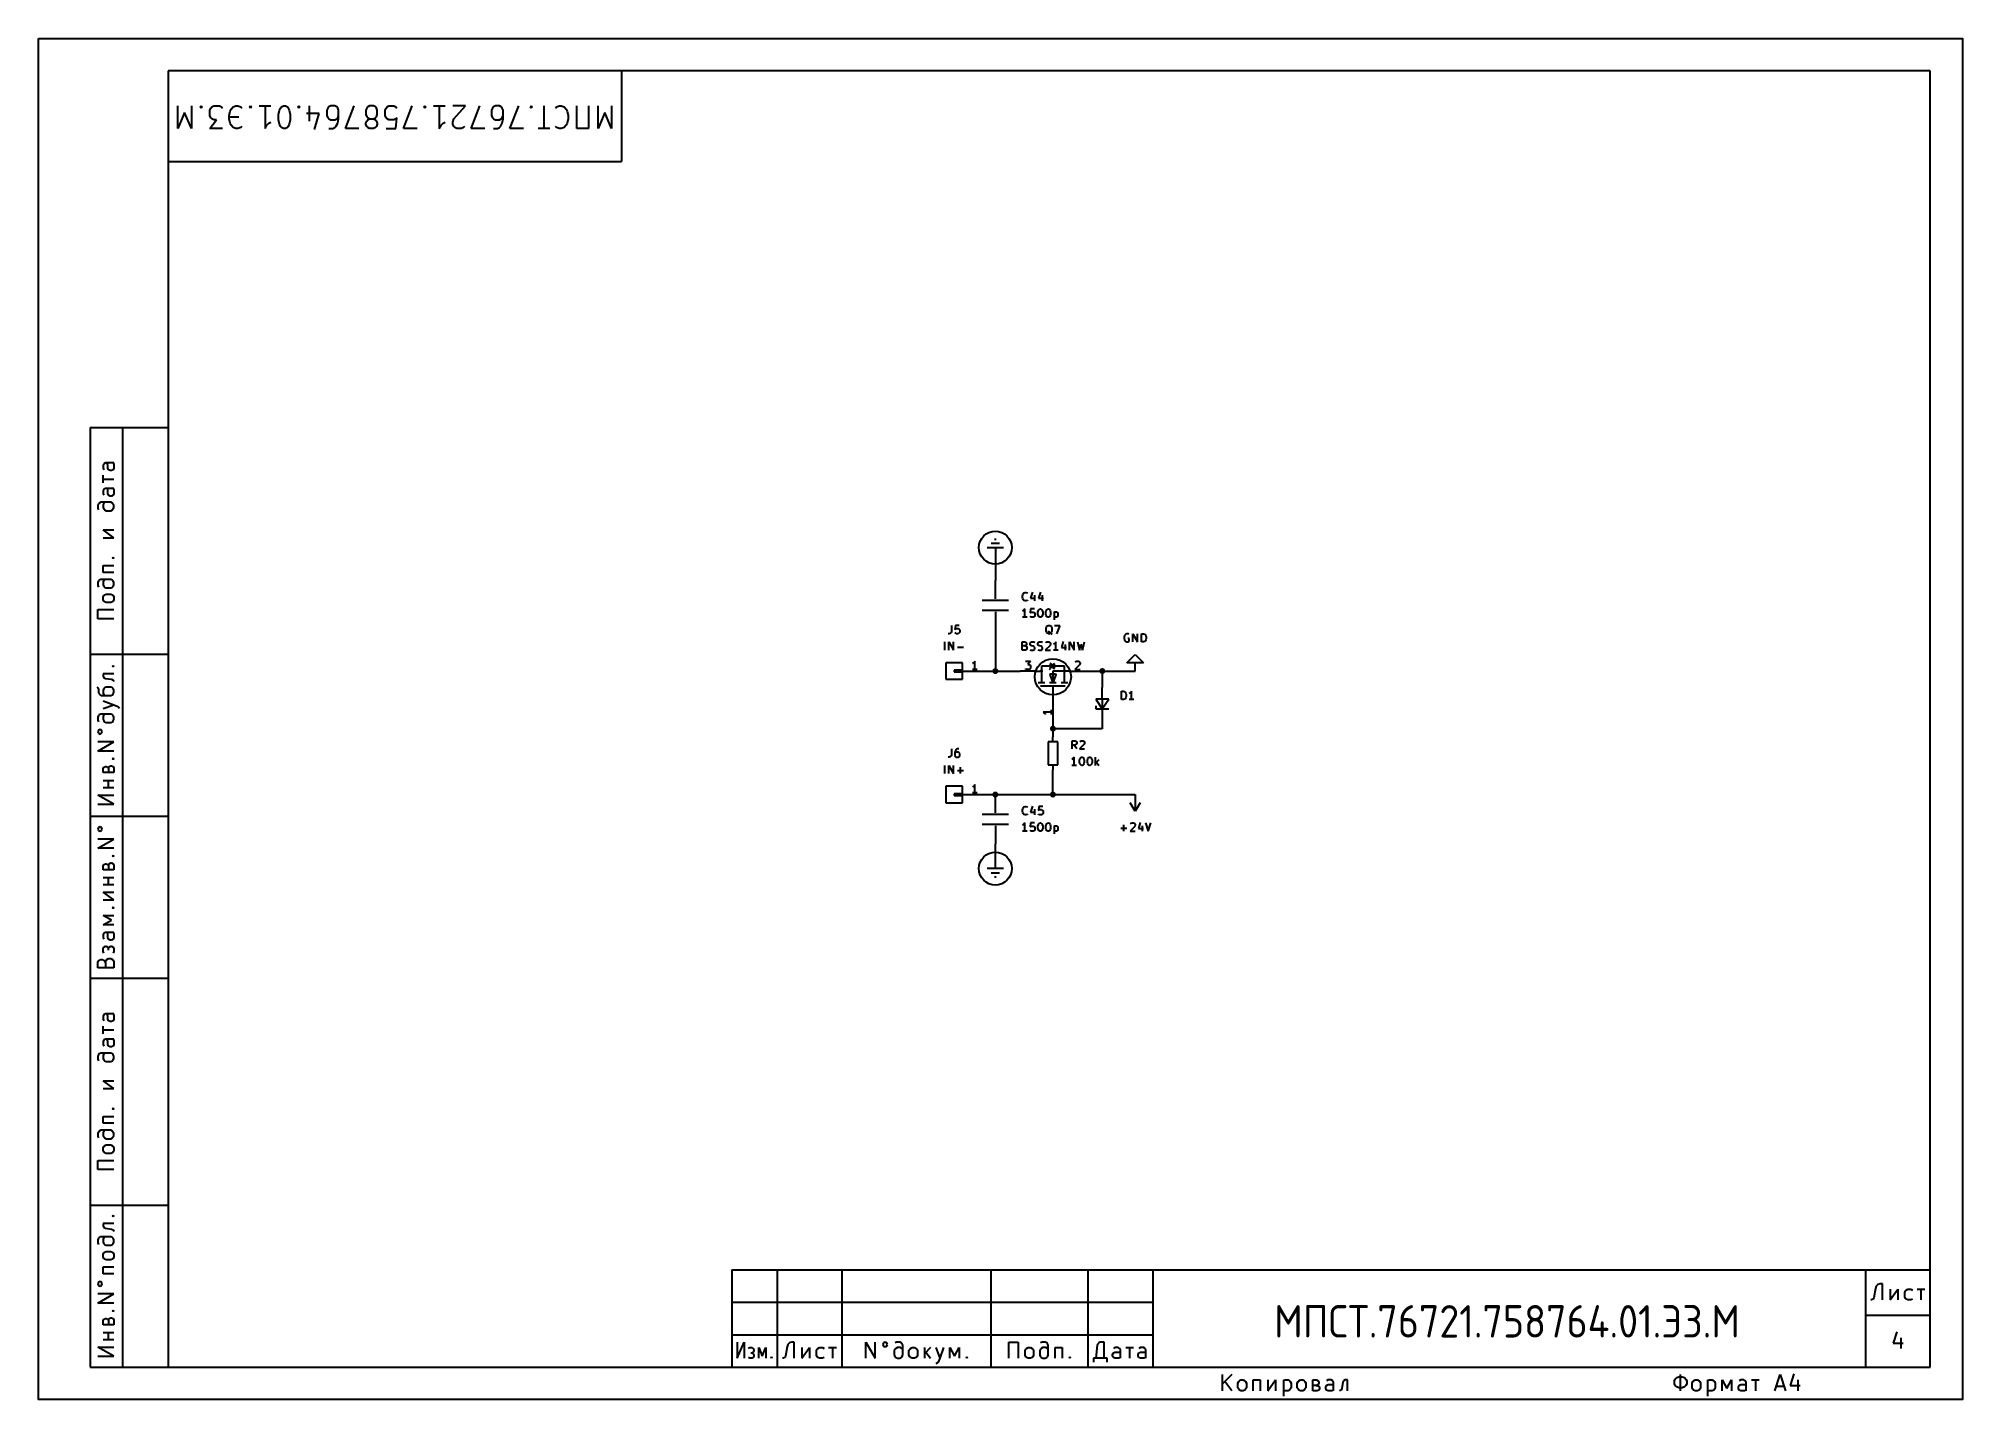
# Model space of a CAD drawing. Extents: x -8 to 289, y -13 to 197.
import ezdxf

# ---------------------------------------------------------------- set-up
doc = ezdxf.new("R2010")
doc.units = 0
doc.header["$MEASUREMENT"] = 0
doc.layers.get('0').update_dxf_attribs({"linetype": 'CONTINUOUS'})
doc.layers.add('BLACK', color=7, linetype='CONTINUOUS')
doc.styles.add('СПДС', font='isocpeur.ttf', dxfattribs={"width": 0.9})

msp = doc.modelspace()

# ---------------------------------------------------------------- texts
at = {"insert": (193.07, 1.5), "char_height": 5, "width": 51.8745, "attachment_point": 1, "style": 'СПДС'}
msp.add_mtext('\\pxqc;МПСТ.76721.758764.01.Э3.М', dxfattribs=at)

# ---------------------------------------------------------------- linework, layer by layer
at = {"linetype": 'Continuous'}
msp.add_lwpolyline([(-7.68, 196.94), (289.32, 196.94), (289.32, -13.06), (-7.68, -13.06)], close=True, dxfattribs=at)
at = {"layer": 'BLACK', "linetype": 'Continuous'}
for p, q in [((284.32, 191.94), (12.31, 191.94)), ((12.31, 191.94), (12.31, -8.07)), ((82.32, 191.94), (82.32, 177.94)), ((284.32, -8.07), (284.32, 191.94)), ((13.84, 183.04), (13.84, 186.54)), ((14.88, 185.54), (13.84, 183.04)), ((15.93, 183.04), (14.88, 185.54)), ((15.93, 186.54), (15.93, 183.04)), ((17.27, 186.37), (17.42, 186.54)), ((17.42, 186.2), (17.27, 186.37)), ((17.42, 186.54), (17.57, 186.37)), ((17.42, 186.2), (17.42, 186.54)), ((17.57, 186.37), (17.42, 186.2)), ((18.77, 185.87), (18.92, 186.2)), ((18.77, 185.04), (18.77, 185.87)), ((18.92, 184.7), (18.77, 185.04)), ((18.77, 183.04), (19.82, 184.37)), ((18.92, 186.2), (19.07, 186.37)), ((19.07, 184.54), (18.92, 184.7)), ((19.07, 186.37), (19.37, 186.54)), ((19.37, 184.37), (19.07, 184.54)), ((19.37, 186.54), (20.26, 186.54)), ((19.82, 184.37), (19.37, 184.37)), ((20.26, 186.54), (20.56, 186.37)), ((20.56, 186.37), (20.71, 186.2)), ((21.76, 185.04), (21.91, 185.7)), ((21.76, 184.54), (21.76, 185.04)), ((21.76, 184.87), (23.25, 184.87)), ((21.91, 183.87), (21.76, 184.54)), ((21.91, 185.7), (22.06, 186.04)), ((22.06, 186.04), (22.36, 186.37)), ((22.36, 186.37), (22.8, 186.54)), ((22.8, 186.54), (23.1, 186.54)), ((23.1, 186.54), (23.55, 186.37)), ((23.55, 186.37), (23.7, 186.2)), ((24.9, 186.37), (25.05, 186.54)), ((25.05, 186.2), (24.9, 186.37)), ((25.05, 186.54), (25.2, 186.37)), ((25.05, 186.2), (25.05, 186.54)), ((25.2, 186.37), (25.05, 186.2)), ((26.39, 186.54), (28.18, 186.54)), ((27.29, 186.54), (27.29, 183.04)), ((29.38, 185.2), (29.53, 185.87)), ((29.38, 184.37), (29.38, 185.2)), ((29.53, 183.7), (29.38, 184.37)), ((29.53, 185.87), (29.68, 186.2)), ((29.68, 186.2), (29.83, 186.37)), ((29.83, 186.37), (30.13, 186.54)), ((30.13, 186.54), (30.43, 186.54)), ((30.43, 186.54), (30.73, 186.37)), ((30.73, 186.37), (30.87, 186.2)), ((30.87, 186.2), (31.02, 185.87)), ((31.02, 185.87), (31.17, 185.2)), ((31.17, 184.37), (31.02, 183.7)), ((31.17, 185.2), (31.17, 184.37)), ((32.37, 186.37), (32.52, 186.54)), ((32.52, 186.2), (32.37, 186.37)), ((32.52, 186.54), (32.67, 186.37)), ((32.52, 186.2), (32.52, 186.54)), ((32.67, 186.37), (32.52, 186.2)), ((35.66, 185.37), (33.71, 185.37)), ((34.16, 184.2), (34.16, 186.54)), ((34.91, 182.87), (35.66, 185.37)), ((37, 186.2), (36.85, 185.87)), ((36.85, 185.87), (36.85, 185.04)), ((36.85, 185.04), (37, 184.7)), ((37.15, 186.37), (37, 186.2)), ((37, 184.7), (37.15, 184.54)), ((37.45, 186.54), (37.15, 186.37)), ((37.15, 184.54), (37.45, 184.37)), ((38.05, 186.54), (37.45, 186.54)), ((37.45, 184.37), (38.05, 184.37)), ((38.35, 186.37), (38.05, 186.54)), ((38.05, 184.37), (38.35, 184.54)), ((38.5, 186.2), (38.35, 186.37)), ((38.35, 184.54), (38.5, 184.7)), ((38.65, 185.87), (38.5, 186.2)), ((38.5, 184.7), (38.65, 185.04)), ((38.5, 183.87), (38.65, 184.54)), ((38.65, 184.54), (38.65, 185.87)), ((39.69, 183.04), (41.04, 186.54)), ((42.98, 186.2), (42.83, 185.87)), ((42.83, 185.87), (42.83, 185.2)), ((42.83, 185.2), (42.98, 184.87)), ((42.83, 183.87), (42.98, 184.2)), ((43.13, 186.37), (42.98, 186.2)), ((42.98, 184.87), (43.13, 184.7)), ((42.98, 184.2), (43.13, 184.37)), ((43.43, 186.54), (43.13, 186.37)), ((43.13, 184.7), (43.43, 184.54)), ((43.13, 184.37), (43.43, 184.54)), ((44.03, 186.54), (43.43, 186.54)), ((43.43, 184.54), (44.03, 184.54)), ((44.33, 186.37), (44.03, 186.54)), ((44.03, 184.54), (44.33, 184.7)), ((44.03, 184.54), (44.33, 184.37)), ((44.48, 186.2), (44.33, 186.37)), ((44.33, 184.7), (44.48, 184.87)), ((44.33, 184.37), (44.48, 184.2)), ((44.62, 185.87), (44.48, 186.2)), ((44.48, 184.87), (44.62, 185.2)), ((44.48, 184.2), (44.62, 183.87)), ((44.62, 185.2), (44.62, 185.87)), ((45.82, 185.87), (45.97, 186.2)), ((45.82, 185.04), (45.82, 185.87)), ((45.97, 184.7), (45.82, 185.04)), ((45.97, 186.2), (46.12, 186.37)), ((46.12, 184.54), (45.97, 184.7)), ((46.12, 186.37), (46.42, 186.54)), ((46.42, 184.37), (46.12, 184.54)), ((46.42, 186.54), (47.17, 186.54)), ((47.17, 184.37), (46.42, 184.37)), ((47.17, 186.54), (47.46, 186.37)), ((47.46, 184.54), (47.17, 184.37)), ((47.46, 186.37), (47.61, 186.2)), ((47.46, 183.04), (47.61, 184.7)), ((47.61, 184.7), (47.46, 184.54)), ((48.66, 183.04), (50, 186.54)), ((51.8, 186.37), (51.95, 186.54)), ((51.95, 186.2), (51.8, 186.37)), ((51.95, 186.54), (52.1, 186.37)), ((51.95, 186.2), (51.95, 186.54)), ((52.1, 186.37), (51.95, 186.2)), ((53.29, 186.54), (55.09, 186.54)), ((54.19, 186.54), (54.19, 183.04)), ((58.23, 186.54), (56.28, 186.54)), ((56.28, 184.04), (56.43, 184.54)), ((56.43, 184.54), (58.23, 186.54)), ((59.12, 183.04), (60.47, 186.54)), ((62.41, 186.2), (62.26, 185.87)), ((62.26, 185.87), (62.26, 185.04)), ((62.26, 185.04), (62.41, 184.7)), ((62.56, 186.37), (62.41, 186.2)), ((62.41, 184.7), (62.56, 184.54)), ((62.86, 186.54), (62.56, 186.37)), ((62.56, 184.54), (62.86, 184.37)), ((63.46, 186.54), (62.86, 186.54)), ((62.86, 184.37), (63.46, 184.37)), ((63.75, 186.37), (63.46, 186.54)), ((63.46, 184.37), (63.75, 184.54)), ((63.9, 186.2), (63.75, 186.37)), ((63.75, 184.54), (63.9, 184.7)), ((64.05, 185.87), (63.9, 186.2)), ((63.9, 184.7), (64.05, 185.04)), ((63.9, 183.87), (64.05, 184.54)), ((64.05, 184.54), (64.05, 185.87)), ((65.1, 183.04), (66.45, 186.54)), ((68.24, 186.37), (68.39, 186.54)), ((68.39, 186.2), (68.24, 186.37)), ((68.39, 186.54), (68.54, 186.37)), ((68.39, 186.2), (68.39, 186.54)), ((68.54, 186.37), (68.39, 186.2)), ((70.33, 186.54), (70.33, 183.04)), ((72.12, 186.2), (72.27, 186.37)), ((72.27, 186.37), (72.72, 186.54)), ((72.72, 186.54), (73.02, 186.54)), ((73.02, 186.54), (73.47, 186.37)), ((73.47, 186.37), (73.77, 186.04)), ((73.77, 186.04), (73.92, 185.7)), ((73.92, 185.7), (74.07, 185.04)), ((74.07, 184.54), (73.92, 183.87)), ((74.07, 185.04), (74.07, 184.54)), ((75.41, 183.04), (75.41, 186.54)), ((77.21, 186.54), (77.21, 183.04)), ((78.7, 183.04), (78.7, 186.54)), ((79.75, 185.54), (78.7, 183.04)), ((80.79, 183.04), (79.75, 185.54)), ((80.79, 186.54), (80.79, 183.04)), ((20.71, 183.04), (18.77, 183.04)), ((22.06, 183.54), (21.91, 183.87)), ((22.36, 183.2), (22.06, 183.54)), ((22.8, 183.04), (22.36, 183.2)), ((23.1, 183.04), (22.8, 183.04)), ((23.55, 183.2), (23.1, 183.04)), ((23.7, 183.37), (23.55, 183.2)), ((27.29, 183.04), (27.59, 183.54)), ((27.59, 183.54), (27.89, 183.87)), ((27.89, 183.87), (28.18, 184.04)), ((29.68, 183.37), (29.53, 183.7)), ((29.83, 183.2), (29.68, 183.37)), ((30.13, 183.04), (29.83, 183.2)), ((30.43, 183.04), (30.13, 183.04)), ((30.73, 183.2), (30.43, 183.04)), ((30.87, 183.37), (30.73, 183.2)), ((31.02, 183.7), (30.87, 183.37)), ((37.15, 183.04), (37.75, 183.04)), ((37.75, 183.04), (38.05, 183.2)), ((38.05, 183.2), (38.2, 183.37)), ((38.2, 183.37), (38.5, 183.87)), ((41.79, 183.04), (39.69, 183.04)), ((42.83, 183.7), (42.83, 183.87)), ((42.98, 183.37), (42.83, 183.7)), ((43.13, 183.2), (42.98, 183.37)), ((43.43, 183.04), (43.13, 183.2)), ((44.03, 183.04), (43.43, 183.04)), ((44.33, 183.2), (44.03, 183.04)), ((44.48, 183.37), (44.33, 183.2)), ((44.62, 183.7), (44.48, 183.37)), ((44.62, 183.87), (44.62, 183.7)), ((45.97, 183.04), (47.46, 183.04)), ((50.75, 183.04), (48.66, 183.04)), ((54.19, 183.04), (54.49, 183.54)), ((54.49, 183.54), (54.79, 183.87)), ((54.79, 183.87), (55.09, 184.04)), ((56.28, 183.7), (56.28, 184.04)), ((56.43, 183.37), (56.28, 183.7)), ((56.58, 183.2), (56.43, 183.37)), ((56.88, 183.04), (56.58, 183.2)), ((57.63, 183.04), (56.88, 183.04)), ((57.93, 183.2), (57.63, 183.04)), ((58.08, 183.37), (57.93, 183.2)), ((61.21, 183.04), (59.12, 183.04)), ((62.56, 183.04), (63.16, 183.04)), ((63.16, 183.04), (63.46, 183.2)), ((63.46, 183.2), (63.61, 183.37)), ((63.61, 183.37), (63.9, 183.87)), ((67.19, 183.04), (65.1, 183.04)), ((71.23, 183.04), (69.43, 183.04)), ((72.27, 183.2), (72.12, 183.37)), ((72.72, 183.04), (72.27, 183.2)), ((73.02, 183.04), (72.72, 183.04)), ((73.47, 183.2), (73.02, 183.04)), ((73.77, 183.54), (73.47, 183.2)), ((73.92, 183.87), (73.77, 183.54)), ((77.21, 183.04), (75.41, 183.04)), ((12.31, 177.94), (82.32, 177.94)), ((0.31, 136.93), (12.31, 136.93)), ((0.31, 136.93), (0.31, -8.07)), ((5.31, 136.93), (5.31, -8.07)), ((2.41, 131.33), (2.29, 131.1)), ((2.29, 131.1), (2.29, 130.62)), ((2.65, 131.45), (2.41, 131.33)), ((3.96, 131.45), (2.65, 131.45)), ((3.01, 131.21), (2.89, 131.45)), ((3.01, 130.62), (3.01, 131.21)), ((3.84, 131.45), (3.96, 131.21)), ((3.96, 131.21), (3.96, 130.62)), ((2.29, 130.62), (2.41, 130.38)), ((2.29, 128.36), (2.29, 129.55)), ((2.29, 128.95), (3.96, 128.95)), ((3.13, 130.38), (3.01, 130.62)), ((3.36, 130.26), (3.13, 130.38)), ((3.6, 130.26), (3.36, 130.26)), ((3.84, 130.38), (3.6, 130.26)), ((3.96, 130.62), (3.84, 130.38)), ((1.58, 125.14), (1.46, 124.91)), ((1.46, 124.91), (1.46, 124.43)), ((1.7, 125.26), (1.58, 125.14)), ((1.93, 125.38), (1.7, 125.26)), ((3.48, 125.38), (1.93, 125.38)), ((2.41, 127.41), (2.29, 127.17)), ((2.29, 127.17), (2.29, 126.69)), ((2.29, 126.69), (2.41, 126.45)), ((2.41, 125.26), (2.29, 125.02)), ((2.29, 125.02), (2.29, 124.55)), ((2.65, 127.52), (2.41, 127.41)), ((2.53, 125.38), (2.41, 125.26)), ((3.96, 127.52), (2.65, 127.52)), ((3.01, 127.29), (2.89, 127.52)), ((3.01, 126.69), (3.01, 127.29)), ((3.13, 126.45), (3.01, 126.69)), ((3.36, 126.33), (3.13, 126.45)), ((3.6, 126.33), (3.36, 126.33)), ((3.72, 125.26), (3.48, 125.38)), ((3.84, 126.45), (3.6, 126.33)), ((3.84, 125.14), (3.72, 125.26)), ((3.84, 127.52), (3.96, 127.29)), ((3.96, 126.69), (3.84, 126.45)), ((3.96, 124.91), (3.84, 125.14)), ((3.96, 127.29), (3.96, 126.69)), ((3.96, 124.55), (3.96, 124.91)), ((1.46, 124.43), (1.58, 124.19)), ((2.29, 124.55), (2.41, 124.31)), ((2.41, 124.31), (2.53, 124.19)), ((2.53, 124.19), (2.77, 124.07)), ((2.77, 124.07), (3.48, 124.07)), ((3.48, 124.07), (3.72, 124.19)), ((3.72, 124.19), (3.84, 124.31)), ((3.84, 124.31), (3.96, 124.55)), ((3.96, 119.9), (2.29, 121.1)), ((2.29, 121.1), (3.96, 121.1)), ((2.29, 119.9), (3.96, 119.9)), ((140.66, 119.01), (139.39, 119.01)), ((140.15, 119.65), (139.9, 119.65)), ((3.72, 116.81), (3.84, 116.93)), ((3.84, 116.69), (3.72, 116.81)), ((3.72, 116.81), (3.96, 116.81)), ((3.84, 116.93), (3.96, 116.81)), ((3.96, 116.81), (3.84, 116.69)), ((138.75, 118.38), (141.29, 118.38)), ((140.02, 118.38), (140.02, 114.57)), ((1.58, 113.24), (1.46, 113)), ((1.46, 113), (1.46, 112.52)), ((1.7, 113.36), (1.58, 113.24)), ((1.93, 113.48), (1.7, 113.36)), ((3.48, 113.48), (1.93, 113.48)), ((2.29, 114.55), (2.29, 115.62)), ((2.29, 115.62), (3.96, 115.62)), ((3.96, 114.55), (2.29, 114.55)), ((2.41, 113.36), (2.29, 113.12)), ((2.29, 113.12), (2.29, 112.64)), ((2.53, 113.48), (2.41, 113.36)), ((3.72, 113.36), (3.48, 113.48)), ((3.84, 113.24), (3.72, 113.36)), ((3.96, 113), (3.84, 113.24)), ((3.96, 112.64), (3.96, 113)), ((140.02, 114.57), (140.02, 113.3)), ((140.02, 110.5), (140.02, 113.3)), ((140.02, 110.5), (140.02, 113.3)), ((1.46, 112.52), (1.58, 112.29)), ((2.29, 112.64), (2.41, 112.4)), ((2.29, 110.74), (2.41, 110.98)), ((2.29, 110.38), (2.29, 110.74)), ((2.41, 110.14), (2.29, 110.38)), ((2.41, 112.4), (2.53, 112.29)), ((2.41, 110.98), (2.53, 111.1)), ((2.53, 110.02), (2.41, 110.14)), ((2.53, 112.29), (2.77, 112.17)), ((2.53, 111.1), (2.77, 111.21)), ((2.77, 109.9), (2.53, 110.02)), ((2.77, 112.17), (3.48, 112.17)), ((2.77, 111.21), (3.48, 111.21)), ((3.48, 109.9), (2.77, 109.9)), ((3.48, 112.17), (3.72, 112.29)), ((3.48, 111.21), (3.72, 111.1)), ((3.72, 110.02), (3.48, 109.9)), ((3.72, 112.29), (3.84, 112.4)), ((3.72, 111.1), (3.84, 110.98)), ((3.84, 110.14), (3.72, 110.02)), ((3.84, 112.4), (3.96, 112.64)), ((3.84, 110.98), (3.96, 110.74)), ((3.96, 110.38), (3.84, 110.14)), ((3.96, 110.74), (3.96, 110.38)), ((137.99, 110.25), (142.05, 110.25)), ((144.19, 110.91), (144.25, 111.15)), ((144.19, 110.91), (144.25, 111.15)), ((144.19, 110.72), (144.19, 110.91)), ((144.19, 110.72), (144.19, 110.91)), ((144.25, 110.48), (144.19, 110.72)), ((144.25, 110.48), (144.19, 110.72)), ((144.25, 111.15), (144.31, 111.27)), ((144.25, 111.15), (144.31, 111.27)), ((144.31, 110.36), (144.25, 110.48)), ((144.31, 110.36), (144.25, 110.48)), ((144.31, 111.27), (144.43, 111.39)), ((144.31, 111.27), (144.43, 111.39)), ((144.43, 110.24), (144.31, 110.36)), ((144.43, 110.24), (144.31, 110.36)), ((144.43, 111.39), (144.61, 111.45)), ((144.43, 111.39), (144.61, 111.45)), ((144.61, 110.18), (144.43, 110.24)), ((144.61, 110.18), (144.43, 110.24)), ((144.61, 111.45), (144.73, 111.45)), ((144.61, 111.45), (144.73, 111.45)), ((144.73, 110.18), (144.61, 110.18)), ((144.73, 110.18), (144.61, 110.18)), ((144.73, 111.45), (144.91, 111.39)), ((144.73, 111.45), (144.91, 111.39)), ((144.91, 110.24), (144.73, 110.18)), ((144.91, 110.24), (144.73, 110.18)), ((144.91, 111.39), (144.97, 111.33)), ((144.91, 111.39), (144.97, 111.33)), ((144.97, 110.3), (144.91, 110.24)), ((144.97, 110.3), (144.91, 110.24)), ((145.76, 111.51), (145.46, 110.6)), ((145.76, 111.51), (145.46, 110.6)), ((145.46, 110.6), (146.24, 110.6)), ((145.46, 110.6), (146.24, 110.6)), ((146.06, 111.03), (146.06, 110.18)), ((146.06, 111.03), (146.06, 110.18)), ((146.97, 111.51), (146.66, 110.6)), ((146.97, 111.51), (146.66, 110.6)), ((146.66, 110.6), (147.45, 110.6)), ((146.66, 110.6), (147.45, 110.6)), ((147.27, 111.03), (147.27, 110.18)), ((147.27, 111.03), (147.27, 110.18)), ((1.46, 107.41), (1.46, 108.83)), ((1.46, 108.83), (3.96, 108.83)), ((3.96, 107.41), (1.46, 107.41)), ((137.99, 108.73), (142.05, 108.73)), ((140.02, 108.47), (140.02, 105.68)), ((140.02, 108.47), (140.02, 105.68)), ((144.31, 108.61), (144.19, 108.55)), ((144.31, 108.61), (144.19, 108.55)), ((144.91, 107.64), (144.19, 107.64)), ((144.91, 107.64), (144.19, 107.64)), ((144.43, 108.73), (144.31, 108.61)), ((144.43, 108.73), (144.31, 108.61)), ((144.55, 108.91), (144.43, 108.73)), ((144.55, 108.91), (144.43, 108.73)), ((144.55, 107.64), (144.55, 108.91)), ((144.55, 107.64), (144.55, 108.91)), ((145.46, 108.91), (145.39, 108.31)), ((145.46, 108.91), (145.39, 108.31)), ((145.39, 108.31), (145.46, 108.37)), ((145.39, 108.31), (145.46, 108.37)), ((145.46, 107.7), (145.39, 107.76)), ((145.46, 107.7), (145.39, 107.76)), ((146.06, 108.91), (145.46, 108.91)), ((146.06, 108.91), (145.46, 108.91)), ((145.46, 108.37), (145.58, 108.43)), ((145.46, 108.37), (145.58, 108.43)), ((145.58, 107.64), (145.46, 107.7)), ((145.58, 107.64), (145.46, 107.7)), ((145.58, 108.43), (145.88, 108.43)), ((145.58, 108.43), (145.88, 108.43)), ((145.88, 107.64), (145.58, 107.64)), ((145.88, 107.64), (145.58, 107.64)), ((145.88, 108.43), (146, 108.37)), ((145.88, 108.43), (146, 108.37)), ((146, 107.7), (145.88, 107.64)), ((146, 107.7), (145.88, 107.64)), ((146, 108.37), (146.06, 108.31)), ((146, 108.37), (146.06, 108.31)), ((146.06, 107.76), (146, 107.7)), ((146.06, 107.76), (146, 107.7)), ((146.06, 108.31), (146.12, 108.18)), ((146.06, 108.31), (146.12, 108.18)), ((146.12, 107.88), (146.06, 107.76)), ((146.12, 107.88), (146.06, 107.76)), ((146.12, 108.18), (146.12, 107.88)), ((146.12, 108.18), (146.12, 107.88)), ((146.6, 108.43), (146.66, 108.67)), ((146.6, 108.43), (146.66, 108.67)), ((146.6, 108.12), (146.6, 108.43)), ((146.6, 108.12), (146.6, 108.43)), ((146.66, 107.88), (146.6, 108.12)), ((146.66, 107.88), (146.6, 108.12)), ((146.66, 108.67), (146.73, 108.79)), ((146.66, 108.67), (146.73, 108.79)), ((146.73, 107.76), (146.66, 107.88)), ((146.73, 107.76), (146.66, 107.88)), ((146.73, 108.79), (146.79, 108.85)), ((146.73, 108.79), (146.79, 108.85)), ((146.79, 107.7), (146.73, 107.76)), ((146.79, 107.7), (146.73, 107.76)), ((146.79, 108.85), (146.91, 108.91)), ((146.79, 108.85), (146.91, 108.91)), ((146.91, 107.64), (146.79, 107.7)), ((146.91, 107.64), (146.79, 107.7)), ((146.91, 108.91), (147.03, 108.91)), ((146.91, 108.91), (147.03, 108.91)), ((147.03, 107.64), (146.91, 107.64)), ((147.03, 107.64), (146.91, 107.64)), ((147.03, 108.91), (147.15, 108.85)), ((147.03, 108.91), (147.15, 108.85)), ((147.15, 107.7), (147.03, 107.64)), ((147.15, 107.7), (147.03, 107.64)), ((147.15, 108.85), (147.21, 108.79)), ((147.15, 108.85), (147.21, 108.79)), ((147.21, 107.76), (147.15, 107.7)), ((147.21, 107.76), (147.15, 107.7)), ((147.21, 108.79), (147.27, 108.67)), ((147.21, 108.79), (147.27, 108.67)), ((147.27, 107.88), (147.21, 107.76)), ((147.27, 107.88), (147.21, 107.76)), ((147.27, 108.67), (147.33, 108.43)), ((147.27, 108.67), (147.33, 108.43)), ((147.33, 108.12), (147.27, 107.88)), ((147.33, 108.12), (147.27, 107.88)), ((147.33, 108.43), (147.33, 108.12)), ((147.33, 108.43), (147.33, 108.12)), ((147.81, 108.43), (147.87, 108.67)), ((147.81, 108.43), (147.87, 108.67)), ((147.81, 108.12), (147.81, 108.43)), ((147.81, 108.12), (147.81, 108.43)), ((147.87, 107.88), (147.81, 108.12)), ((147.87, 107.88), (147.81, 108.12)), ((147.87, 108.67), (147.93, 108.79)), ((147.87, 108.67), (147.93, 108.79)), ((147.93, 107.76), (147.87, 107.88)), ((147.93, 107.76), (147.87, 107.88)), ((147.93, 108.79), (148, 108.85)), ((147.93, 108.79), (148, 108.85)), ((148, 107.7), (147.93, 107.76)), ((148, 107.7), (147.93, 107.76)), ((148, 108.85), (148.12, 108.91)), ((148, 108.85), (148.12, 108.91)), ((148.12, 107.64), (148, 107.7)), ((148.12, 107.64), (148, 107.7)), ((148.12, 108.91), (148.24, 108.91)), ((148.12, 108.91), (148.24, 108.91)), ((148.24, 107.64), (148.12, 107.64)), ((148.24, 107.64), (148.12, 107.64)), ((148.24, 108.91), (148.36, 108.85)), ((148.24, 108.91), (148.36, 108.85)), ((148.36, 107.7), (148.24, 107.64)), ((148.36, 107.7), (148.24, 107.64)), ((148.36, 108.85), (148.42, 108.79)), ((148.36, 108.85), (148.42, 108.79)), ((148.42, 107.76), (148.36, 107.7)), ((148.42, 107.76), (148.36, 107.7)), ((148.42, 108.79), (148.48, 108.67)), ((148.42, 108.79), (148.48, 108.67)), ((148.48, 107.88), (148.42, 107.76)), ((148.48, 107.88), (148.42, 107.76)), ((148.48, 108.67), (148.54, 108.43)), ((148.48, 108.67), (148.54, 108.43)), ((148.54, 108.12), (148.48, 107.88)), ((148.54, 108.12), (148.48, 107.88)), ((148.54, 108.43), (148.54, 108.12)), ((148.54, 108.43), (148.54, 108.12)), ((149.08, 108.49), (149.08, 107.22)), ((149.08, 108.43), (149.2, 108.49)), ((149.08, 108.49), (149.08, 107.22)), ((149.08, 108.43), (149.2, 108.49)), ((149.2, 107.64), (149.08, 107.7)), ((149.2, 107.64), (149.08, 107.7)), ((149.2, 108.49), (149.45, 108.49)), ((149.2, 108.49), (149.45, 108.49)), ((149.45, 107.64), (149.2, 107.64)), ((149.45, 107.64), (149.2, 107.64)), ((149.45, 108.49), (149.57, 108.43)), ((149.45, 108.49), (149.57, 108.43)), ((149.57, 107.7), (149.45, 107.64)), ((149.57, 107.7), (149.45, 107.64)), ((149.57, 108.43), (149.63, 108.37)), ((149.57, 108.43), (149.63, 108.37)), ((149.63, 107.76), (149.57, 107.7)), ((149.63, 107.76), (149.57, 107.7)), ((149.63, 108.37), (149.69, 108.24)), ((149.63, 108.37), (149.69, 108.24)), ((149.69, 107.88), (149.63, 107.76)), ((149.69, 107.88), (149.63, 107.76)), ((149.69, 108.24), (149.69, 107.88)), ((149.69, 108.24), (149.69, 107.88)), ((132.89, 105.1), (132.76, 105.1)), ((132.89, 105.1), (132.76, 105.1)), ((133.07, 105.16), (132.89, 105.1)), ((133.07, 105.16), (132.89, 105.1)), ((133.19, 105.28), (133.07, 105.16)), ((133.19, 105.28), (133.07, 105.16)), ((133.25, 105.46), (133.19, 105.28)), ((133.25, 105.46), (133.19, 105.28)), ((133.25, 106.37), (133.25, 105.46)), ((133.25, 106.37), (133.25, 105.46)), ((133.85, 106.37), (133.79, 105.77)), ((133.85, 106.37), (133.79, 105.77)), ((133.79, 105.77), (133.85, 105.83)), ((133.79, 105.77), (133.85, 105.83)), ((133.85, 105.16), (133.79, 105.22)), ((133.85, 105.16), (133.79, 105.22)), ((134.46, 106.37), (133.85, 106.37)), ((134.46, 106.37), (133.85, 106.37)), ((133.85, 105.83), (133.97, 105.89)), ((133.85, 105.83), (133.97, 105.89)), ((133.97, 105.1), (133.85, 105.16)), ((133.97, 105.1), (133.85, 105.16)), ((133.97, 105.89), (134.28, 105.89)), ((133.97, 105.89), (134.28, 105.89)), ((134.28, 105.1), (133.97, 105.1)), ((134.28, 105.1), (133.97, 105.1)), ((134.28, 105.89), (134.4, 105.83)), ((134.28, 105.89), (134.4, 105.83)), ((134.4, 105.16), (134.28, 105.1)), ((134.4, 105.16), (134.28, 105.1)), ((134.4, 105.83), (134.46, 105.77)), ((134.4, 105.83), (134.46, 105.77)), ((134.46, 105.22), (134.4, 105.16)), ((134.46, 105.22), (134.4, 105.16)), ((134.46, 105.77), (134.52, 105.64)), ((134.46, 105.77), (134.52, 105.64)), ((134.52, 105.34), (134.46, 105.22)), ((134.52, 105.34), (134.46, 105.22)), ((134.52, 105.64), (134.52, 105.34)), ((134.52, 105.64), (134.52, 105.34)), ((140.02, 105.68), (140.02, 99.33)), ((147.88, 105.95), (147.94, 106.19)), ((147.88, 105.95), (147.94, 106.19)), ((147.88, 105.52), (147.88, 105.95)), ((147.88, 105.52), (147.88, 105.95)), ((147.94, 105.28), (147.88, 105.52)), ((147.94, 105.28), (147.88, 105.52)), ((147.94, 106.19), (148.07, 106.31)), ((147.94, 106.19), (148.07, 106.31)), ((148.07, 105.16), (147.94, 105.28)), ((148.07, 105.16), (147.94, 105.28)), ((148.07, 106.31), (148.19, 106.37)), ((148.07, 106.31), (148.19, 106.37)), ((148.19, 105.1), (148.07, 105.16)), ((148.19, 105.1), (148.07, 105.16)), ((148.25, 105.4), (148.13, 105.4)), ((148.25, 105.4), (148.13, 105.4)), ((148.19, 106.37), (148.43, 106.37)), ((148.19, 106.37), (148.43, 106.37)), ((148.43, 105.1), (148.19, 105.1)), ((148.43, 105.1), (148.19, 105.1)), ((148.37, 105.34), (148.25, 105.4)), ((148.37, 105.34), (148.25, 105.4)), ((148.55, 105.16), (148.37, 105.34)), ((148.55, 105.16), (148.37, 105.34)), ((148.43, 106.37), (148.55, 106.31)), ((148.43, 106.37), (148.55, 106.31)), ((148.55, 105.16), (148.43, 105.1)), ((148.55, 105.16), (148.43, 105.1)), ((148.55, 106.31), (148.67, 106.19)), ((148.55, 106.31), (148.67, 106.19)), ((148.67, 105.28), (148.55, 105.16)), ((148.67, 105.28), (148.55, 105.16)), ((148.67, 105.04), (148.55, 105.16)), ((148.67, 105.04), (148.55, 105.16)), ((148.67, 106.19), (148.73, 105.95)), ((148.67, 106.19), (148.73, 105.95)), ((148.73, 105.52), (148.67, 105.28)), ((148.73, 105.52), (148.67, 105.28)), ((148.79, 104.98), (148.67, 105.04)), ((148.79, 104.98), (148.67, 105.04)), ((148.73, 105.95), (148.73, 105.52)), ((148.73, 105.95), (148.73, 105.52)), ((149.15, 106.37), (150, 106.37)), ((149.15, 106.37), (150, 106.37)), ((150, 106.37), (149.46, 105.1)), ((150, 106.37), (149.46, 105.1)), ((159.98, 104.8), (159.92, 104.56)), ((159.92, 104.56), (159.92, 104.37)), ((159.92, 104.37), (159.98, 104.13)), ((160.04, 104.92), (159.98, 104.8)), ((159.98, 104.13), (160.04, 104.01)), ((160.16, 105.04), (160.04, 104.92)), ((160.04, 104.01), (160.16, 103.89)), ((160.34, 105.1), (160.16, 105.04)), ((160.52, 105.1), (160.34, 105.1)), ((160.7, 104.37), (160.46, 104.37)), ((160.64, 105.04), (160.52, 105.1)), ((160.64, 103.89), (160.7, 103.95)), ((160.7, 103.95), (160.7, 104.37)), ((161.25, 103.83), (161.25, 105.1)), ((161.25, 105.1), (161.97, 103.83)), ((161.97, 103.83), (161.97, 105.1)), ((162.58, 103.83), (162.58, 105.1)), ((162.58, 105.1), (162.88, 105.1)), ((162.88, 105.1), (163.06, 105.04)), ((163.06, 105.04), (163.18, 104.92)), ((163.18, 104.01), (163.06, 103.89)), ((163.18, 104.92), (163.24, 104.8)), ((163.24, 104.13), (163.18, 104.01)), ((163.24, 104.8), (163.31, 104.56)), ((163.31, 104.37), (163.24, 104.13)), ((163.31, 104.56), (163.31, 104.37)), ((0.31, 101.93), (12.31, 101.93)), ((132.22, 102.56), (132.22, 103.83)), ((132.22, 102.56), (132.22, 103.83)), ((132.83, 102.56), (132.83, 103.83)), ((132.83, 103.83), (133.55, 102.56)), ((132.83, 102.56), (132.83, 103.83)), ((132.83, 103.83), (133.55, 102.56)), ((133.55, 102.56), (133.55, 103.83)), ((133.55, 102.56), (133.55, 103.83)), ((134.16, 103.04), (135.12, 103.04)), ((134.16, 103.04), (135.12, 103.04)), ((144.16, 102.56), (144.16, 103.83)), ((144.16, 103.83), (144.59, 103.83)), ((144.16, 102.56), (144.16, 103.83)), ((144.16, 103.83), (144.59, 103.83)), ((144.59, 103.23), (144.16, 103.23)), ((144.59, 103.23), (144.16, 103.23)), ((144.65, 102.56), (144.16, 102.56)), ((144.65, 102.56), (144.16, 102.56)), ((144.59, 103.83), (144.71, 103.77)), ((144.59, 103.83), (144.71, 103.77)), ((144.71, 103.29), (144.59, 103.23)), ((144.71, 103.29), (144.59, 103.23)), ((144.59, 103.23), (144.77, 103.16)), ((144.59, 103.23), (144.77, 103.16)), ((144.77, 102.62), (144.65, 102.56)), ((144.77, 102.62), (144.65, 102.56)), ((144.71, 103.77), (144.77, 103.71)), ((144.71, 103.77), (144.77, 103.71)), ((144.77, 103.35), (144.71, 103.29)), ((144.77, 103.35), (144.71, 103.29)), ((144.77, 103.71), (144.83, 103.59)), ((144.77, 103.71), (144.83, 103.59)), ((144.83, 103.47), (144.77, 103.35)), ((144.83, 103.47), (144.77, 103.35)), ((144.77, 103.16), (144.83, 103.1)), ((144.77, 103.16), (144.83, 103.1)), ((144.83, 102.68), (144.77, 102.62)), ((144.83, 102.68), (144.77, 102.62)), ((144.83, 103.59), (144.83, 103.47)), ((144.83, 103.59), (144.83, 103.47)), ((144.83, 103.1), (144.89, 102.98)), ((144.83, 103.1), (144.89, 102.98)), ((144.89, 102.8), (144.83, 102.68)), ((144.89, 102.8), (144.83, 102.68)), ((144.89, 102.98), (144.89, 102.8)), ((144.89, 102.98), (144.89, 102.8)), ((145.37, 103.59), (145.43, 103.71)), ((145.37, 103.59), (145.43, 103.71)), ((145.37, 103.47), (145.37, 103.59)), ((145.37, 103.47), (145.37, 103.59)), ((145.43, 103.35), (145.37, 103.47)), ((145.43, 103.35), (145.37, 103.47)), ((145.37, 102.62), (145.56, 102.56)), ((145.37, 102.62), (145.56, 102.56)), ((145.43, 103.71), (145.5, 103.77)), ((145.43, 103.71), (145.5, 103.77)), ((145.5, 103.29), (145.43, 103.35)), ((145.5, 103.29), (145.43, 103.35)), ((145.5, 103.77), (145.62, 103.83)), ((145.5, 103.77), (145.62, 103.83)), ((145.62, 103.23), (145.5, 103.29)), ((145.62, 103.23), (145.5, 103.29)), ((145.56, 102.56), (145.86, 102.56)), ((145.56, 102.56), (145.86, 102.56)), ((145.62, 103.83), (145.92, 103.83)), ((145.62, 103.83), (145.92, 103.83)), ((145.86, 103.16), (145.62, 103.23)), ((145.86, 103.16), (145.62, 103.23)), ((145.98, 103.1), (145.86, 103.16)), ((145.98, 103.1), (145.86, 103.16)), ((145.86, 102.56), (145.98, 102.62)), ((145.86, 102.56), (145.98, 102.62)), ((145.92, 103.83), (146.1, 103.77)), ((145.92, 103.83), (146.1, 103.77)), ((146.04, 103.04), (145.98, 103.1)), ((146.04, 103.04), (145.98, 103.1)), ((145.98, 102.62), (146.04, 102.68)), ((145.98, 102.62), (146.04, 102.68)), ((146.1, 102.92), (146.04, 103.04)), ((146.1, 102.92), (146.04, 103.04)), ((146.04, 102.68), (146.1, 102.8)), ((146.04, 102.68), (146.1, 102.8)), ((146.1, 102.8), (146.1, 102.92)), ((146.1, 102.8), (146.1, 102.92)), ((146.58, 103.59), (146.64, 103.71)), ((146.58, 103.59), (146.64, 103.71)), ((146.58, 103.47), (146.58, 103.59)), ((146.58, 103.47), (146.58, 103.59)), ((146.64, 103.35), (146.58, 103.47)), ((146.64, 103.35), (146.58, 103.47)), ((146.58, 102.62), (146.77, 102.56)), ((146.58, 102.62), (146.77, 102.56)), ((146.64, 103.71), (146.7, 103.77)), ((146.64, 103.71), (146.7, 103.77)), ((146.7, 103.29), (146.64, 103.35)), ((146.7, 103.29), (146.64, 103.35)), ((146.7, 103.77), (146.83, 103.83)), ((146.7, 103.77), (146.83, 103.83)), ((146.83, 103.23), (146.7, 103.29)), ((146.83, 103.23), (146.7, 103.29)), ((146.77, 102.56), (147.07, 102.56)), ((146.77, 102.56), (147.07, 102.56)), ((146.83, 103.83), (147.13, 103.83)), ((146.83, 103.83), (147.13, 103.83)), ((147.07, 103.16), (146.83, 103.23)), ((147.07, 103.16), (146.83, 103.23)), ((147.19, 103.1), (147.07, 103.16)), ((147.19, 103.1), (147.07, 103.16)), ((147.07, 102.56), (147.19, 102.62)), ((147.07, 102.56), (147.19, 102.62)), ((147.13, 103.83), (147.31, 103.77)), ((147.13, 103.83), (147.31, 103.77)), ((147.25, 103.04), (147.19, 103.1)), ((147.25, 103.04), (147.19, 103.1)), ((147.19, 102.62), (147.25, 102.68)), ((147.19, 102.62), (147.25, 102.68)), ((147.31, 102.92), (147.25, 103.04)), ((147.31, 102.92), (147.25, 103.04)), ((147.25, 102.68), (147.31, 102.8)), ((147.25, 102.68), (147.31, 102.8)), ((147.31, 102.8), (147.31, 102.92)), ((147.31, 102.8), (147.31, 102.92)), ((148.46, 103.29), (147.73, 102.56)), ((148.46, 103.29), (147.73, 102.56)), ((147.73, 102.56), (148.52, 102.56)), ((147.73, 102.56), (148.52, 102.56)), ((147.79, 103.71), (147.85, 103.77)), ((147.79, 103.71), (147.85, 103.77)), ((147.85, 103.77), (147.97, 103.83)), ((147.85, 103.77), (147.97, 103.83)), ((147.97, 103.83), (148.28, 103.83)), ((147.97, 103.83), (148.28, 103.83)), ((148.28, 103.83), (148.4, 103.77)), ((148.28, 103.83), (148.4, 103.77)), ((148.4, 103.77), (148.46, 103.71)), ((148.4, 103.77), (148.46, 103.71)), ((148.46, 103.71), (148.52, 103.59)), ((148.46, 103.71), (148.52, 103.59)), ((148.52, 103.47), (148.46, 103.29)), ((148.52, 103.47), (148.46, 103.29)), ((148.52, 103.59), (148.52, 103.47)), ((148.52, 103.59), (148.52, 103.47)), ((149.12, 103.53), (149, 103.47)), ((149.12, 103.53), (149, 103.47)), ((149.73, 102.56), (149, 102.56)), ((149.73, 102.56), (149, 102.56)), ((149.24, 103.65), (149.12, 103.53)), ((149.24, 103.65), (149.12, 103.53)), ((149.37, 103.83), (149.24, 103.65)), ((149.37, 103.83), (149.24, 103.65)), ((149.37, 102.56), (149.37, 103.83)), ((149.37, 102.56), (149.37, 103.83)), ((150.51, 103.89), (150.21, 102.98)), ((150.51, 103.89), (150.21, 102.98)), ((150.21, 102.98), (151, 102.98)), ((150.21, 102.98), (151, 102.98)), ((150.82, 103.41), (150.82, 102.56)), ((150.82, 103.41), (150.82, 102.56)), ((151.48, 102.56), (151.48, 103.83)), ((151.48, 103.83), (152.21, 102.56)), ((151.48, 102.56), (151.48, 103.83)), ((151.48, 103.83), (152.21, 102.56)), ((152.21, 102.56), (152.21, 103.83)), ((152.21, 102.56), (152.21, 103.83)), ((152.69, 103.83), (152.99, 102.56)), ((152.69, 103.83), (152.99, 102.56)), ((152.99, 102.56), (153.24, 103.47)), ((152.99, 102.56), (153.24, 103.47)), ((153.24, 103.47), (153.48, 102.56)), ((153.24, 103.47), (153.48, 102.56)), ((153.48, 102.56), (153.78, 103.83)), ((153.48, 102.56), (153.78, 103.83)), ((160.16, 103.89), (160.34, 103.83)), ((160.34, 103.83), (160.46, 103.83)), ((160.34, 100.6), (161.61, 101.87)), ((160.46, 103.83), (160.64, 103.89)), ((161.61, 101.87), (162.88, 100.6)), ((162.88, 103.83), (162.58, 103.83)), ((163.06, 103.89), (162.88, 103.83)), ((3.96, 98.89), (2.29, 98.89)), ((2.29, 98.89), (2.29, 98.54)), ((2.29, 98.54), (2.41, 98.3)), ((2.41, 98.3), (2.65, 98.18)), ((2.65, 98.18), (3.6, 98.06)), ((3.6, 98.06), (3.84, 97.94)), ((3.72, 100.08), (3.84, 100.2)), ((3.84, 99.96), (3.72, 100.08)), ((3.72, 100.08), (3.96, 100.08)), ((3.84, 100.2), (3.96, 100.08)), ((3.96, 100.08), (3.84, 99.96)), ((134.94, 100.6), (132.4, 100.6)), ((132.4, 100.6), (132.4, 98.06)), ((132.4, 98.06), (134.94, 98.06)), ((134.94, 99.46), (133.67, 99.46)), ((133.67, 99.46), (133.67, 99.2)), ((133.67, 99.2), (134.94, 99.2)), ((134.94, 98.06), (134.94, 100.6)), ((134.94, 99.2), (134.94, 99.46)), ((134.94, 99.33), (138.75, 99.33)), ((134.94, 99.33), (138.75, 99.33)), ((136.61, 100.55), (136.48, 100.49)), ((136.61, 100.55), (136.48, 100.49)), ((137.21, 99.59), (136.48, 99.59)), ((137.21, 99.59), (136.48, 99.59)), ((136.73, 100.67), (136.61, 100.55)), ((136.73, 100.67), (136.61, 100.55)), ((136.85, 100.86), (136.73, 100.67)), ((136.85, 100.86), (136.73, 100.67)), ((136.85, 99.59), (136.85, 100.86)), ((136.85, 99.59), (136.85, 100.86)), ((138.75, 99.33), (140.02, 99.33)), ((140.02, 99.33), (143.83, 99.33)), ((146.37, 99.33), (143.83, 99.33)), ((146.37, 99.33), (143.83, 99.33)), ((144.68, 100.86), (145.47, 100.86)), ((144.68, 100.86), (145.47, 100.86)), ((144.74, 99.65), (144.68, 99.71)), ((144.74, 99.65), (144.68, 99.71)), ((144.86, 99.59), (144.74, 99.65)), ((144.86, 99.59), (144.74, 99.65)), ((145.22, 99.59), (144.86, 99.59)), ((145.22, 99.59), (144.86, 99.59)), ((145.47, 100.86), (145.04, 100.37)), ((145.47, 100.86), (145.04, 100.37)), ((145.04, 100.37), (145.22, 100.37)), ((145.04, 100.37), (145.22, 100.37)), ((145.22, 100.37), (145.34, 100.31)), ((145.22, 100.37), (145.34, 100.31)), ((145.34, 99.65), (145.22, 99.59)), ((145.34, 99.65), (145.22, 99.59)), ((145.34, 100.31), (145.4, 100.25)), ((145.34, 100.31), (145.4, 100.25)), ((145.4, 99.71), (145.34, 99.65)), ((145.4, 99.71), (145.34, 99.65)), ((145.4, 100.25), (145.47, 100.13)), ((145.4, 100.25), (145.47, 100.13)), ((145.47, 99.83), (145.4, 99.71)), ((145.47, 99.83), (145.4, 99.71)), ((145.47, 100.13), (145.47, 99.83)), ((145.47, 100.13), (145.47, 99.83)), ((146.37, 99.33), (147.13, 99.33)), ((150.69, 100.09), (147.13, 100.09)), ((147.13, 100.09), (147.13, 97.55)), ((148.4, 99.58), (148.53, 99.71)), ((148.45, 98.82), (148.46, 98.83)), ((148.46, 98.79), (148.45, 98.82)), ((148.46, 98.83), (148.47, 98.85)), ((148.46, 98.83), (148.46, 98.83)), ((148.84, 97.78), (148.46, 98.79)), ((148.47, 98.85), (148.47, 98.87)), ((148.47, 98.87), (148.48, 98.87)), ((148.48, 98.88), (148.5, 98.89)), ((148.48, 98.87), (148.48, 98.88)), ((148.5, 98.89), (148.52, 98.9)), ((148.52, 98.9), (148.52, 98.89)), ((148.52, 98.89), (148.53, 98.9)), ((148.53, 100.47), (148.66, 100.6)), ((148.53, 99.71), (148.53, 100.47)), ((149.17, 100.47), (148.53, 100.09)), ((148.53, 100.09), (149.17, 99.71)), ((148.53, 98.9), (149.29, 98.9)), ((151.45, 99.33), (148.91, 99.33)), ((148.91, 99.33), (148.91, 97.55)), ((149.36, 98.79), (148.98, 97.78)), ((149.17, 99.71), (149.17, 100.47)), ((149.29, 98.9), (149.32, 98.89)), ((149.32, 98.89), (149.32, 98.89)), ((149.32, 98.89), (149.33, 98.89)), ((149.33, 98.89), (149.34, 98.87)), ((149.34, 98.87), (149.36, 98.86)), ((149.36, 98.86), (149.36, 98.85)), ((149.36, 98.85), (149.36, 98.85)), ((149.36, 98.85), (149.36, 98.83)), ((149.36, 98.83), (149.37, 98.81)), ((149.37, 98.81), (149.36, 98.8)), ((149.36, 98.8), (149.36, 98.79)), ((150.69, 97.55), (150.69, 100.09)), ((151.45, 99.33), (153.99, 99.33)), ((151.45, 99.33), (153.99, 99.33)), ((153.02, 100.31), (152.3, 99.59)), ((153.02, 100.31), (152.3, 99.59)), ((152.3, 99.59), (153.09, 99.59)), ((152.3, 99.59), (153.09, 99.59)), ((152.36, 100.74), (152.42, 100.8)), ((152.36, 100.74), (152.42, 100.8)), ((152.42, 100.8), (152.54, 100.86)), ((152.42, 100.8), (152.54, 100.86)), ((152.54, 100.86), (152.84, 100.86)), ((152.54, 100.86), (152.84, 100.86)), ((152.84, 100.86), (152.96, 100.8)), ((152.84, 100.86), (152.96, 100.8)), ((152.96, 100.8), (153.02, 100.74)), ((152.96, 100.8), (153.02, 100.74)), ((153.02, 100.74), (153.09, 100.61)), ((153.02, 100.74), (153.09, 100.61)), ((153.09, 100.49), (153.02, 100.31)), ((153.09, 100.49), (153.02, 100.31)), ((153.09, 100.61), (153.09, 100.49)), ((153.09, 100.61), (153.09, 100.49)), ((153.99, 99.33), (156.53, 99.33)), ((156.53, 99.33), (156.53, 96.79)), ((156.53, 99.33), (161.61, 99.33)), ((161.61, 100.6), (160.34, 100.6)), ((161.61, 99.33), (161.61, 100.6)), ((162.88, 100.6), (161.61, 100.6)), ((1.34, 96.87), (1.46, 96.75)), ((1.46, 96.75), (1.58, 96.51)), ((1.58, 96.51), (1.58, 96.04)), ((1.58, 96.04), (1.7, 95.8)), ((1.7, 95.8), (1.82, 95.68)), ((1.82, 95.68), (2.05, 95.56)), ((2.05, 95.56), (3.48, 95.56)), ((2.41, 96.63), (2.29, 96.39)), ((2.29, 96.39), (2.29, 95.92)), ((2.29, 95.92), (2.41, 95.68)), ((2.53, 96.75), (2.41, 96.63)), ((2.41, 95.68), (2.53, 95.56)), ((2.77, 96.87), (2.53, 96.75)), ((3.48, 96.87), (2.77, 96.87)), ((3.72, 96.75), (3.48, 96.87)), ((3.48, 95.56), (3.72, 95.68)), ((3.84, 96.63), (3.72, 96.75)), ((3.72, 95.68), (3.84, 95.8)), ((3.84, 97.94), (3.96, 97.7)), ((3.96, 96.39), (3.84, 96.63)), ((3.84, 95.8), (3.96, 96.04)), ((3.96, 96.04), (3.96, 96.39)), ((146.63, 97.55), (147.64, 97.55)), ((147.01, 97.04), (150.82, 97.04)), ((148.4, 97.55), (149.42, 97.55)), ((148.86, 97.76), (148.84, 97.78)), ((148.84, 97.78), (148.84, 97.78)), ((148.84, 97.78), (148.84, 97.78)), ((148.84, 97.78), (148.84, 97.78)), ((148.87, 97.74), (148.86, 97.76)), ((148.9, 97.73), (148.87, 97.74)), ((148.87, 97.74), (148.87, 97.74)), ((148.87, 97.74), (148.87, 97.74)), ((148.92, 97.73), (148.9, 97.73)), ((148.91, 97.04), (148.91, 94.25)), ((148.93, 97.73), (148.92, 97.73)), ((148.95, 97.74), (148.93, 97.73)), ((148.93, 97.73), (148.93, 97.73)), ((148.97, 97.76), (148.95, 97.74)), ((148.98, 97.78), (148.97, 97.76)), ((148.97, 97.76), (148.97, 97.76)), ((148.97, 97.76), (148.97, 97.76)), ((148.97, 97.76), (148.97, 97.76)), ((150.18, 97.55), (151.2, 97.55)), ((156.53, 95.01), (156.53, 96.79)), ((159.49, 94.94), (159.49, 96.21)), ((159.49, 96.21), (159.79, 96.21)), ((159.79, 96.21), (159.97, 96.15)), ((159.97, 96.15), (160.09, 96.03)), ((160.09, 95.12), (159.97, 95)), ((160.09, 96.03), (160.15, 95.91)), ((160.15, 95.24), (160.09, 95.12)), ((160.15, 95.91), (160.21, 95.67)), ((160.21, 95.48), (160.15, 95.24)), ((160.21, 95.67), (160.21, 95.48)), ((160.82, 95.91), (160.7, 95.85)), ((160.94, 96.03), (160.82, 95.91)), ((161.06, 96.21), (160.94, 96.03)), ((161.06, 94.94), (161.06, 96.21)), ((1.58, 92.46), (1.46, 92.23)), ((1.46, 92.23), (1.46, 91.75)), ((1.7, 92.58), (1.58, 92.46)), ((1.93, 92.7), (1.7, 92.58)), ((3.48, 92.7), (1.93, 92.7)), ((2.29, 94.73), (3.96, 94.13)), ((2.29, 93.54), (3.96, 94.13)), ((2.41, 92.58), (2.29, 92.35)), ((2.29, 92.35), (2.29, 91.87)), ((2.53, 92.7), (2.41, 92.58)), ((3.72, 92.58), (3.48, 92.7)), ((3.84, 92.46), (3.72, 92.58)), ((3.96, 92.23), (3.84, 92.46)), ((3.96, 94.13), (4.55, 93.89)), ((3.96, 91.87), (3.96, 92.23)), ((4.55, 93.89), (4.67, 93.77)), ((4.67, 93.77), (4.79, 93.54)), ((148.65, 92.98), (147.38, 92.98)), ((147.38, 92.98), (147.57, 92.86)), ((148.65, 92.98), (147.38, 92.98)), ((147.38, 92.98), (147.57, 92.86)), ((147.57, 92.86), (147.69, 92.74)), ((147.57, 92.86), (147.69, 92.74)), ((147.69, 92.74), (147.75, 92.62)), ((147.69, 92.74), (147.75, 92.62)), ((148.65, 93.34), (148.65, 92.62)), ((148.65, 93.34), (148.65, 92.62)), ((148.91, 94.25), (148.91, 91.71)), ((148.91, 94.25), (148.91, 91.71)), ((155.52, 95.01), (156.53, 93.49)), ((157.55, 95.01), (155.52, 95.01)), ((155.52, 93.99), (155.52, 93.49)), ((155.52, 93.49), (157.55, 93.49)), ((156.53, 95.01), (156.53, 93.49)), ((156.53, 93.49), (157.55, 95.01)), ((156.53, 93.49), (156.53, 91.71)), ((159.79, 94.94), (159.49, 94.94)), ((159.97, 95), (159.79, 94.94)), ((161.42, 94.94), (160.7, 94.94)), ((1.46, 91.75), (1.58, 91.51)), ((1.58, 90.2), (1.46, 89.96)), ((1.46, 89.96), (1.58, 89.73)), ((1.82, 90.32), (1.58, 90.2)), ((1.58, 89.73), (1.82, 89.61)), ((2.05, 90.2), (1.82, 90.32)), ((1.82, 89.61), (2.05, 89.73)), ((2.17, 89.96), (2.05, 90.2)), ((2.05, 89.73), (2.17, 89.96)), ((2.29, 91.87), (2.41, 91.63)), ((2.41, 91.63), (2.53, 91.51)), ((2.53, 91.51), (2.77, 91.39)), ((2.77, 91.39), (3.48, 91.39)), ((3.48, 91.39), (3.72, 91.51)), ((3.72, 91.51), (3.84, 91.63)), ((3.84, 91.63), (3.96, 91.87)), ((148.91, 91.71), (148.91, 90.44)), ((148.91, 90.44), (148.91, 89.17)), ((156.53, 90.44), (148.91, 90.44)), ((148.91, 88.41), (148.91, 89.17)), ((156.53, 91.71), (156.53, 90.44)), ((1.46, 86.99), (3.96, 88.42)), ((3.96, 88.42), (1.46, 88.42)), ((3.96, 86.99), (1.46, 86.99)), ((133.19, 86.23), (133.07, 86.11)), ((133.19, 86.23), (133.07, 86.11)), ((133.25, 86.41), (133.19, 86.23)), ((133.25, 86.41), (133.19, 86.23)), ((133.25, 87.32), (133.25, 86.41)), ((133.25, 87.32), (133.25, 86.41)), ((133.85, 87.02), (133.79, 86.78)), ((133.85, 87.02), (133.79, 86.78)), ((133.79, 86.78), (133.79, 86.29)), ((133.79, 86.78), (133.79, 86.29)), ((133.85, 86.72), (133.79, 86.59)), ((133.85, 86.72), (133.79, 86.59)), ((133.79, 86.29), (133.85, 86.17)), ((133.79, 86.29), (133.85, 86.17)), ((133.97, 87.2), (133.85, 87.02)), ((133.97, 87.2), (133.85, 87.02)), ((133.91, 86.78), (133.85, 86.72)), ((133.91, 86.78), (133.85, 86.72)), ((133.85, 86.17), (133.91, 86.11)), ((133.85, 86.17), (133.91, 86.11)), ((134.03, 86.84), (133.91, 86.78)), ((134.03, 86.84), (133.91, 86.78)), ((134.03, 87.26), (133.97, 87.2)), ((134.03, 87.26), (133.97, 87.2)), ((134.16, 87.32), (134.03, 87.26)), ((134.16, 87.32), (134.03, 87.26)), ((134.28, 86.84), (134.03, 86.84)), ((134.28, 86.84), (134.03, 86.84)), ((134.4, 87.32), (134.16, 87.32)), ((134.4, 87.32), (134.16, 87.32)), ((134.4, 86.78), (134.28, 86.84)), ((134.4, 86.78), (134.28, 86.84)), ((134.46, 86.72), (134.4, 86.78)), ((134.46, 86.72), (134.4, 86.78)), ((134.4, 86.11), (134.46, 86.17)), ((134.4, 86.11), (134.46, 86.17)), ((134.52, 86.59), (134.46, 86.72)), ((134.52, 86.59), (134.46, 86.72)), ((134.46, 86.17), (134.52, 86.29)), ((134.46, 86.17), (134.52, 86.29)), ((134.52, 86.29), (134.52, 86.59)), ((134.52, 86.29), (134.52, 86.59)), ((148.15, 88.41), (148.15, 84.85)), ((149.67, 88.41), (148.15, 88.41)), ((149.67, 84.85), (149.67, 88.41)), ((151.87, 87.32), (151.87, 88.59)), ((151.87, 88.59), (152.35, 88.59)), ((152.35, 87.92), (151.87, 87.92)), ((152.59, 87.32), (152.17, 87.92)), ((152.35, 88.59), (152.47, 88.53)), ((152.47, 87.99), (152.35, 87.92)), ((152.47, 88.53), (152.53, 88.47)), ((152.53, 88.05), (152.47, 87.99)), ((152.53, 88.47), (152.59, 88.35)), ((152.59, 88.17), (152.53, 88.05)), ((152.59, 88.35), (152.59, 88.17)), ((153.74, 88.05), (153.01, 87.32)), ((153.01, 87.32), (153.8, 87.32)), ((153.08, 88.47), (153.14, 88.53)), ((153.14, 88.53), (153.26, 88.59)), ((153.26, 88.59), (153.56, 88.59)), ((153.56, 88.59), (153.68, 88.53)), ((153.68, 88.53), (153.74, 88.47)), ((153.74, 88.47), (153.8, 88.35)), ((153.8, 88.23), (153.74, 88.05)), ((153.8, 88.35), (153.8, 88.23)), ((2.29, 84.25), (2.41, 84.49)), ((2.29, 83.66), (2.29, 84.25)), ((3.96, 83.66), (2.29, 83.66)), ((2.41, 84.49), (2.65, 84.61)), ((2.65, 84.61), (2.77, 84.61)), ((2.77, 84.61), (3.01, 84.49)), ((3.01, 84.49), (3.13, 84.25)), ((3.13, 84.25), (3.24, 84.61)), ((3.13, 84.25), (3.13, 83.66)), ((3.24, 84.61), (3.48, 84.73)), ((3.48, 84.73), (3.6, 84.73)), ((3.6, 84.73), (3.84, 84.61)), ((3.72, 85.8), (3.84, 85.92)), ((3.84, 85.68), (3.72, 85.8)), ((3.72, 85.8), (3.96, 85.8)), ((3.84, 85.92), (3.96, 85.8)), ((3.96, 85.8), (3.84, 85.68)), ((3.84, 84.61), (3.96, 84.37)), ((3.96, 84.37), (3.96, 83.66)), ((132.22, 83.51), (132.22, 84.78)), ((132.22, 83.51), (132.22, 84.78)), ((132.89, 86.05), (132.76, 86.05)), ((132.89, 86.05), (132.76, 86.05)), ((132.83, 83.51), (132.83, 84.78)), ((132.83, 84.78), (133.55, 83.51)), ((132.83, 83.51), (132.83, 84.78)), ((132.83, 84.78), (133.55, 83.51)), ((133.07, 86.11), (132.89, 86.05)), ((133.07, 86.11), (132.89, 86.05)), ((133.55, 83.51), (133.55, 84.78)), ((133.55, 83.51), (133.55, 84.78)), ((133.91, 86.11), (134.03, 86.05)), ((133.91, 86.11), (134.03, 86.05)), ((134.03, 86.05), (134.28, 86.05)), ((134.03, 86.05), (134.28, 86.05)), ((134.16, 83.99), (135.12, 83.99)), ((134.16, 83.99), (135.12, 83.99)), ((134.28, 86.05), (134.4, 86.11)), ((134.28, 86.05), (134.4, 86.11)), ((134.64, 83.51), (134.64, 84.48)), ((134.64, 83.51), (134.64, 84.48)), ((148.15, 84.85), (149.67, 84.85)), ((148.91, 84.85), (148.91, 84.09)), ((148.91, 80.28), (148.91, 84.09)), ((151.93, 85.75), (151.81, 85.69)), ((152.53, 84.78), (151.81, 84.78)), ((152.05, 85.87), (151.93, 85.75)), ((152.17, 86.05), (152.05, 85.87)), ((152.17, 84.78), (152.17, 86.05)), ((153.01, 85.57), (153.08, 85.81)), ((153.01, 85.26), (153.01, 85.57)), ((153.08, 85.02), (153.01, 85.26)), ((153.08, 85.81), (153.14, 85.93)), ((153.14, 84.9), (153.08, 85.02)), ((153.14, 85.93), (153.2, 85.99)), ((153.2, 84.84), (153.14, 84.9)), ((153.2, 85.99), (153.32, 86.05)), ((153.32, 84.78), (153.2, 84.84)), ((153.32, 86.05), (153.44, 86.05)), ((153.44, 84.78), (153.32, 84.78)), ((153.44, 86.05), (153.56, 85.99)), ((153.56, 84.84), (153.44, 84.78)), ((153.56, 85.99), (153.62, 85.93)), ((153.62, 84.9), (153.56, 84.84)), ((153.62, 85.93), (153.68, 85.81)), ((153.68, 85.02), (153.62, 84.9)), ((153.68, 85.81), (153.74, 85.57)), ((153.74, 85.26), (153.68, 85.02)), ((153.74, 85.57), (153.74, 85.26)), ((154.22, 85.57), (154.28, 85.81)), ((154.22, 85.26), (154.22, 85.57)), ((154.28, 85.02), (154.22, 85.26)), ((154.28, 85.81), (154.35, 85.93)), ((154.35, 84.9), (154.28, 85.02)), ((154.35, 85.93), (154.41, 85.99)), ((154.41, 84.84), (154.35, 84.9)), ((154.41, 85.99), (154.53, 86.05)), ((154.53, 84.78), (154.41, 84.84)), ((154.53, 86.05), (154.65, 86.05)), ((154.65, 84.78), (154.53, 84.78)), ((154.65, 86.05), (154.77, 85.99)), ((154.77, 84.84), (154.65, 84.78)), ((154.77, 85.99), (154.83, 85.93)), ((154.83, 84.9), (154.77, 84.84)), ((154.83, 85.93), (154.89, 85.81)), ((154.89, 85.02), (154.83, 84.9)), ((154.89, 85.81), (154.95, 85.57)), ((154.95, 85.26), (154.89, 85.02)), ((154.95, 85.57), (154.95, 85.26)), ((155.49, 84.78), (155.49, 86.05)), ((155.98, 85.63), (155.49, 85.14)), ((155.62, 85.26), (155.98, 84.78)), ((3.96, 78.77), (1.46, 80.2)), ((1.46, 80.2), (3.96, 80.2)), ((2.29, 82.46), (3.96, 82.46)), ((2.29, 81.39), (3.96, 81.39)), ((3.13, 81.39), (3.13, 82.46)), ((134.94, 81.55), (132.4, 81.55)), ((132.4, 81.55), (132.4, 79.01)), ((134.94, 80.41), (133.67, 80.41)), ((133.67, 80.41), (133.67, 80.15)), ((134.94, 79.01), (134.94, 81.55)), ((134.94, 80.15), (134.94, 80.41)), ((134.94, 80.28), (138.75, 80.28)), ((134.94, 80.28), (138.75, 80.28)), ((136.61, 81.5), (136.48, 81.44)), ((136.61, 81.5), (136.48, 81.44)), ((137.21, 80.54), (136.48, 80.54)), ((137.21, 80.54), (136.48, 80.54)), ((136.73, 81.62), (136.61, 81.5)), ((136.73, 81.62), (136.61, 81.5)), ((136.85, 81.81), (136.73, 81.62)), ((136.85, 81.81), (136.73, 81.62)), ((136.85, 80.54), (136.85, 81.81)), ((136.85, 80.54), (136.85, 81.81)), ((138.75, 80.28), (140.02, 80.28)), ((140.02, 77.48), (140.02, 80.28)), ((140.02, 80.28), (148.91, 80.28)), ((140.02, 77.48), (140.02, 80.28)), ((148.91, 80.28), (161.61, 80.28)), ((161.61, 80.28), (161.61, 77.74)), ((1.46, 78.77), (3.96, 78.77)), ((132.4, 79.01), (134.94, 79.01)), ((133.67, 80.15), (134.94, 80.15)), ((137.99, 77.23), (142.05, 77.23)), ((144.19, 77.89), (144.25, 78.13)), ((144.19, 77.89), (144.25, 78.13)), ((144.19, 77.7), (144.19, 77.89)), ((144.19, 77.7), (144.19, 77.89)), ((144.25, 77.46), (144.19, 77.7)), ((144.25, 77.46), (144.19, 77.7)), ((144.25, 78.13), (144.31, 78.25)), ((144.25, 78.13), (144.31, 78.25)), ((144.31, 77.34), (144.25, 77.46)), ((144.31, 77.34), (144.25, 77.46)), ((144.31, 78.25), (144.43, 78.37)), ((144.31, 78.25), (144.43, 78.37)), ((144.43, 77.22), (144.31, 77.34)), ((144.43, 77.22), (144.31, 77.34)), ((144.43, 78.37), (144.61, 78.43)), ((144.43, 78.37), (144.61, 78.43)), ((144.61, 77.16), (144.43, 77.22)), ((144.61, 77.16), (144.43, 77.22)), ((144.61, 78.43), (144.73, 78.43)), ((144.61, 78.43), (144.73, 78.43)), ((144.73, 78.43), (144.91, 78.37)), ((144.73, 78.43), (144.91, 78.37)), ((144.91, 77.22), (144.73, 77.16)), ((144.91, 77.22), (144.73, 77.16)), ((144.91, 78.37), (144.97, 78.31)), ((144.91, 78.37), (144.97, 78.31)), ((144.97, 77.28), (144.91, 77.22)), ((144.97, 77.28), (144.91, 77.22)), ((145.76, 78.49), (145.46, 77.58)), ((145.76, 78.49), (145.46, 77.58)), ((145.46, 77.58), (146.24, 77.58)), ((145.46, 77.58), (146.24, 77.58)), ((146.06, 78.01), (146.06, 77.16)), ((146.06, 78.01), (146.06, 77.16)), ((146.73, 78.43), (146.66, 77.83)), ((146.73, 78.43), (146.66, 77.83)), ((146.66, 77.83), (146.73, 77.89)), ((146.66, 77.83), (146.73, 77.89)), ((146.73, 77.22), (146.66, 77.28)), ((146.73, 77.22), (146.66, 77.28)), ((147.33, 78.43), (146.73, 78.43)), ((147.33, 78.43), (146.73, 78.43)), ((146.73, 77.89), (146.85, 77.95)), ((146.73, 77.89), (146.85, 77.95)), ((146.85, 77.16), (146.73, 77.22)), ((146.85, 77.16), (146.73, 77.22)), ((146.85, 77.95), (147.15, 77.95)), ((146.85, 77.95), (147.15, 77.95)), ((147.15, 77.95), (147.27, 77.89)), ((147.15, 77.95), (147.27, 77.89)), ((147.27, 77.22), (147.15, 77.16)), ((147.27, 77.22), (147.15, 77.16)), ((147.27, 77.89), (147.33, 77.83)), ((147.27, 77.89), (147.33, 77.83)), ((147.33, 77.28), (147.27, 77.22)), ((147.33, 77.28), (147.27, 77.22)), ((147.33, 77.83), (147.39, 77.7)), ((147.33, 77.83), (147.39, 77.7)), ((147.39, 77.4), (147.33, 77.28)), ((147.39, 77.4), (147.33, 77.28)), ((147.39, 77.7), (147.39, 77.4)), ((147.39, 77.7), (147.39, 77.4)), ((161.61, 77.74), (160.85, 79.01)), ((162.37, 79.01), (161.61, 77.74)), ((0.31, 76.93), (12.31, 76.93)), ((1.58, 75.2), (1.46, 74.96)), ((1.46, 74.96), (1.58, 74.73)), ((1.82, 75.32), (1.58, 75.2)), ((1.58, 74.73), (1.82, 74.61)), ((2.05, 75.2), (1.82, 75.32)), ((1.82, 74.61), (2.05, 74.73)), ((2.17, 74.96), (2.05, 75.2)), ((2.05, 74.73), (2.17, 74.96)), ((137.99, 75.71), (142.05, 75.71)), ((140.02, 75.45), (140.02, 72.66)), ((140.02, 75.45), (140.02, 72.66)), ((144.31, 75.59), (144.19, 75.53)), ((144.31, 75.59), (144.19, 75.53)), ((144.91, 74.62), (144.19, 74.62)), ((144.91, 74.62), (144.19, 74.62)), ((144.43, 75.71), (144.31, 75.59)), ((144.43, 75.71), (144.31, 75.59)), ((144.55, 75.89), (144.43, 75.71)), ((144.55, 75.89), (144.43, 75.71)), ((144.55, 74.62), (144.55, 75.89)), ((144.55, 74.62), (144.55, 75.89)), ((144.73, 77.16), (144.61, 77.16)), ((144.73, 77.16), (144.61, 77.16)), ((145.46, 75.89), (145.39, 75.29)), ((145.46, 75.89), (145.39, 75.29)), ((145.39, 75.29), (145.46, 75.35)), ((145.39, 75.29), (145.46, 75.35)), ((145.46, 74.68), (145.39, 74.74)), ((145.46, 74.68), (145.39, 74.74)), ((146.06, 75.89), (145.46, 75.89)), ((146.06, 75.89), (145.46, 75.89)), ((145.46, 75.35), (145.58, 75.41)), ((145.46, 75.35), (145.58, 75.41)), ((145.58, 74.62), (145.46, 74.68)), ((145.58, 74.62), (145.46, 74.68)), ((145.58, 75.41), (145.88, 75.41)), ((145.58, 75.41), (145.88, 75.41)), ((145.88, 74.62), (145.58, 74.62)), ((145.88, 74.62), (145.58, 74.62)), ((145.88, 75.41), (146, 75.35)), ((145.88, 75.41), (146, 75.35)), ((146, 74.68), (145.88, 74.62)), ((146, 74.68), (145.88, 74.62)), ((146, 75.35), (146.06, 75.29)), ((146, 75.35), (146.06, 75.29)), ((146.06, 74.74), (146, 74.68)), ((146.06, 74.74), (146, 74.68)), ((146.06, 75.29), (146.12, 75.16)), ((146.06, 75.29), (146.12, 75.16)), ((146.12, 74.86), (146.06, 74.74)), ((146.12, 74.86), (146.06, 74.74)), ((146.12, 75.16), (146.12, 74.86)), ((146.12, 75.16), (146.12, 74.86)), ((146.6, 75.41), (146.66, 75.65)), ((146.6, 75.41), (146.66, 75.65)), ((146.6, 75.1), (146.6, 75.41)), ((146.6, 75.1), (146.6, 75.41)), ((146.66, 74.86), (146.6, 75.1)), ((146.66, 74.86), (146.6, 75.1)), ((146.66, 75.65), (146.73, 75.77)), ((146.66, 75.65), (146.73, 75.77)), ((146.73, 74.74), (146.66, 74.86)), ((146.73, 74.74), (146.66, 74.86)), ((146.73, 75.77), (146.79, 75.83)), ((146.73, 75.77), (146.79, 75.83)), ((146.79, 74.68), (146.73, 74.74)), ((146.79, 74.68), (146.73, 74.74)), ((146.79, 75.83), (146.91, 75.89)), ((146.79, 75.83), (146.91, 75.89)), ((146.91, 74.62), (146.79, 74.68)), ((146.91, 74.62), (146.79, 74.68)), ((147.15, 77.16), (146.85, 77.16)), ((147.15, 77.16), (146.85, 77.16)), ((146.91, 75.89), (147.03, 75.89)), ((146.91, 75.89), (147.03, 75.89)), ((147.03, 74.62), (146.91, 74.62)), ((147.03, 74.62), (146.91, 74.62)), ((147.03, 75.89), (147.15, 75.83)), ((147.03, 75.89), (147.15, 75.83)), ((147.15, 74.68), (147.03, 74.62)), ((147.15, 74.68), (147.03, 74.62)), ((147.15, 75.83), (147.21, 75.77)), ((147.15, 75.83), (147.21, 75.77)), ((147.21, 74.74), (147.15, 74.68)), ((147.21, 74.74), (147.15, 74.68)), ((147.21, 75.77), (147.27, 75.65)), ((147.21, 75.77), (147.27, 75.65)), ((147.27, 74.86), (147.21, 74.74)), ((147.27, 74.86), (147.21, 74.74)), ((147.27, 75.65), (147.33, 75.41)), ((147.27, 75.65), (147.33, 75.41)), ((147.33, 75.1), (147.27, 74.86)), ((147.33, 75.1), (147.27, 74.86)), ((147.33, 75.41), (147.33, 75.1)), ((147.33, 75.41), (147.33, 75.1)), ((147.81, 75.41), (147.87, 75.65)), ((147.81, 75.41), (147.87, 75.65)), ((147.81, 75.1), (147.81, 75.41)), ((147.81, 75.1), (147.81, 75.41)), ((147.87, 74.86), (147.81, 75.1)), ((147.87, 74.86), (147.81, 75.1)), ((147.87, 75.65), (147.93, 75.77)), ((147.87, 75.65), (147.93, 75.77)), ((147.93, 74.74), (147.87, 74.86)), ((147.93, 74.74), (147.87, 74.86)), ((147.93, 75.77), (148, 75.83)), ((147.93, 75.77), (148, 75.83)), ((148, 74.68), (147.93, 74.74)), ((148, 74.68), (147.93, 74.74)), ((148, 75.83), (148.12, 75.89)), ((148, 75.83), (148.12, 75.89)), ((148.12, 74.62), (148, 74.68)), ((148.12, 74.62), (148, 74.68)), ((148.12, 75.89), (148.24, 75.89)), ((148.12, 75.89), (148.24, 75.89)), ((148.24, 74.62), (148.12, 74.62)), ((148.24, 74.62), (148.12, 74.62)), ((148.24, 75.89), (148.36, 75.83)), ((148.24, 75.89), (148.36, 75.83)), ((148.36, 74.68), (148.24, 74.62)), ((148.36, 74.68), (148.24, 74.62)), ((148.36, 75.83), (148.42, 75.77)), ((148.36, 75.83), (148.42, 75.77)), ((148.42, 74.74), (148.36, 74.68)), ((148.42, 74.74), (148.36, 74.68)), ((148.42, 75.77), (148.48, 75.65)), ((148.42, 75.77), (148.48, 75.65)), ((148.48, 74.86), (148.42, 74.74)), ((148.48, 74.86), (148.42, 74.74)), ((148.48, 75.65), (148.54, 75.41)), ((148.48, 75.65), (148.54, 75.41)), ((148.54, 75.1), (148.48, 74.86)), ((148.54, 75.1), (148.48, 74.86)), ((148.54, 75.41), (148.54, 75.1)), ((148.54, 75.41), (148.54, 75.1)), ((149.08, 75.47), (149.08, 74.2)), ((149.08, 75.41), (149.2, 75.47)), ((149.08, 75.47), (149.08, 74.2)), ((149.08, 75.41), (149.2, 75.47)), ((149.2, 74.62), (149.08, 74.68)), ((149.2, 74.62), (149.08, 74.68)), ((149.2, 75.47), (149.45, 75.47)), ((149.2, 75.47), (149.45, 75.47)), ((149.45, 74.62), (149.2, 74.62)), ((149.45, 74.62), (149.2, 74.62)), ((149.45, 75.47), (149.57, 75.41)), ((149.45, 75.47), (149.57, 75.41)), ((149.57, 74.68), (149.45, 74.62)), ((149.57, 74.68), (149.45, 74.62)), ((149.57, 75.41), (149.63, 75.35)), ((149.57, 75.41), (149.63, 75.35)), ((149.63, 74.74), (149.57, 74.68)), ((149.63, 74.74), (149.57, 74.68)), ((149.63, 75.35), (149.69, 75.22)), ((149.63, 75.35), (149.69, 75.22)), ((149.69, 74.86), (149.63, 74.74)), ((149.69, 74.86), (149.63, 74.74)), ((149.69, 75.22), (149.69, 74.86)), ((149.69, 75.22), (149.69, 74.86)), ((159.37, 75.1), (160.34, 75.1)), ((159.86, 74.62), (159.86, 75.59)), ((161.55, 75.35), (160.83, 74.62)), ((160.83, 74.62), (161.61, 74.62)), ((160.89, 75.77), (160.95, 75.83)), ((160.95, 75.83), (161.07, 75.89)), ((161.07, 75.89), (161.37, 75.89)), ((161.37, 75.89), (161.49, 75.83)), ((161.49, 75.83), (161.55, 75.77)), ((161.55, 75.77), (161.61, 75.65)), ((161.61, 75.53), (161.55, 75.35)), ((161.61, 75.65), (161.61, 75.53)), ((162.4, 75.95), (162.1, 75.04)), ((162.1, 75.04), (162.88, 75.04)), ((162.7, 75.47), (162.7, 74.62)), ((163.18, 75.89), (163.61, 74.62)), ((163.61, 74.62), (164.03, 75.89)), ((1.46, 71.99), (3.96, 73.42)), ((3.96, 73.42), (1.46, 73.42)), ((3.96, 71.99), (1.46, 71.99)), ((140.02, 68.85), (140.02, 72.66)), ((2.29, 69.25), (2.41, 69.49)), ((2.29, 68.66), (2.29, 69.25)), ((3.96, 68.66), (2.29, 68.66)), ((2.41, 69.49), (2.65, 69.61)), ((2.65, 69.61), (2.77, 69.61)), ((2.77, 69.61), (3.01, 69.49)), ((3.01, 69.49), (3.13, 69.25)), ((3.13, 69.25), (3.24, 69.61)), ((3.13, 69.25), (3.13, 68.66)), ((3.24, 69.61), (3.48, 69.73)), ((3.48, 69.73), (3.6, 69.73)), ((3.6, 69.73), (3.84, 69.61)), ((3.72, 70.8), (3.84, 70.92)), ((3.84, 70.68), (3.72, 70.8)), ((3.72, 70.8), (3.96, 70.8)), ((3.84, 70.92), (3.96, 70.8)), ((3.96, 70.8), (3.84, 70.68)), ((3.84, 69.61), (3.96, 69.37)), ((3.96, 69.37), (3.96, 68.66)), ((141.29, 68.85), (138.75, 68.85)), ((2.29, 67.46), (3.96, 67.46)), ((2.29, 66.39), (3.96, 66.39)), ((3.13, 66.39), (3.13, 67.46)), ((139.39, 68.21), (140.66, 68.21)), ((139.9, 67.58), (140.15, 67.58)), ((3.96, 64.01), (2.29, 65.2)), ((2.29, 65.2), (3.96, 65.2)), ((2.29, 64.01), (3.96, 64.01)), ((3.72, 62.82), (3.84, 62.94)), ((3.84, 62.7), (3.72, 62.82)), ((3.72, 62.82), (3.96, 62.82)), ((3.84, 62.94), (3.96, 62.82)), ((3.96, 62.82), (3.84, 62.7)), ((3.6, 60.92), (2.29, 61.63)), ((2.29, 61.63), (3.96, 61.63)), ((2.29, 60.2), (3.6, 60.92)), ((3.96, 60.2), (2.29, 60.2)), ((2.41, 58.89), (2.29, 58.66)), ((2.29, 58.66), (2.29, 58.18)), ((2.29, 58.18), (2.41, 57.94)), ((2.29, 56.51), (2.41, 56.75)), ((2.29, 56.04), (2.29, 56.51)), ((2.65, 59.01), (2.41, 58.89)), ((2.41, 56.75), (2.65, 56.87)), ((3.96, 59.01), (2.65, 59.01)), ((2.65, 56.87), (2.77, 56.87)), ((2.77, 56.87), (3.01, 56.75)), ((3.01, 58.77), (2.89, 59.01)), ((3.01, 58.18), (3.01, 58.77)), ((3.13, 57.94), (3.01, 58.18)), ((3.01, 56.75), (3.13, 56.51)), ((3.36, 57.82), (3.13, 57.94)), ((3.13, 56.51), (3.24, 56.75)), ((3.13, 56.27), (3.13, 56.51)), ((3.24, 56.75), (3.48, 56.87)), ((3.6, 57.82), (3.36, 57.82)), ((3.48, 56.87), (3.6, 56.87)), ((3.84, 57.94), (3.6, 57.82)), ((3.6, 56.87), (3.84, 56.75)), ((3.84, 59.01), (3.96, 58.77)), ((3.96, 58.18), (3.84, 57.94)), ((3.84, 56.75), (3.96, 56.51)), ((3.96, 58.77), (3.96, 58.18)), ((3.96, 56.51), (3.96, 56.04)), ((1.46, 54.37), (1.58, 54.61)), ((1.46, 53.54), (1.46, 54.37)), ((3.96, 53.54), (1.46, 53.54)), ((1.58, 54.61), (1.7, 54.73)), ((1.7, 54.73), (1.93, 54.85)), ((1.93, 54.85), (2.17, 54.85)), ((2.17, 54.85), (2.41, 54.73)), ((2.41, 55.8), (2.29, 56.04)), ((2.41, 54.73), (2.53, 54.61)), ((2.53, 54.61), (2.65, 54.37)), ((2.65, 54.37), (2.77, 54.73)), ((2.65, 54.37), (2.65, 53.54)), ((2.77, 54.73), (2.89, 54.85)), ((2.89, 54.85), (3.13, 54.96)), ((3.13, 54.96), (3.48, 54.96)), ((3.48, 54.96), (3.72, 54.85)), ((3.72, 54.85), (3.84, 54.73)), ((3.96, 56.04), (3.84, 55.8)), ((3.84, 54.73), (3.96, 54.49)), ((3.96, 54.49), (3.96, 53.54)), ((0.31, 51.93), (12.31, 51.93)), ((2.41, 46.33), (2.29, 46.1)), ((2.29, 46.1), (2.29, 45.62)), ((2.29, 45.62), (2.41, 45.38)), ((2.65, 46.45), (2.41, 46.33)), ((3.96, 46.45), (2.65, 46.45)), ((3.01, 46.21), (2.89, 46.45)), ((3.01, 45.62), (3.01, 46.21)), ((3.13, 45.38), (3.01, 45.62)), ((3.36, 45.26), (3.13, 45.38)), ((3.6, 45.26), (3.36, 45.26)), ((3.84, 45.38), (3.6, 45.26)), ((3.84, 46.45), (3.96, 46.21)), ((3.96, 45.62), (3.84, 45.38)), ((3.96, 46.21), (3.96, 45.62)), ((2.29, 43.36), (2.29, 44.55)), ((2.29, 43.95), (3.96, 43.95)), ((2.41, 42.41), (2.29, 42.17)), ((2.29, 42.17), (2.29, 41.69)), ((2.29, 41.69), (2.41, 41.45)), ((2.65, 42.52), (2.41, 42.41)), ((3.96, 42.52), (2.65, 42.52)), ((3.01, 42.29), (2.89, 42.52)), ((3.01, 41.69), (3.01, 42.29)), ((3.13, 41.45), (3.01, 41.69)), ((3.84, 42.52), (3.96, 42.29)), ((3.96, 41.69), (3.84, 41.45)), ((3.96, 42.29), (3.96, 41.69)), ((1.58, 40.14), (1.46, 39.91)), ((1.46, 39.91), (1.46, 39.43)), ((1.46, 39.43), (1.58, 39.19)), ((1.7, 40.26), (1.58, 40.14)), ((1.93, 40.38), (1.7, 40.26)), ((3.48, 40.38), (1.93, 40.38)), ((2.41, 40.26), (2.29, 40.02)), ((2.29, 40.02), (2.29, 39.55)), ((2.29, 39.55), (2.41, 39.31)), ((2.53, 40.38), (2.41, 40.26)), ((2.41, 39.31), (2.53, 39.19)), ((2.53, 39.19), (2.77, 39.07)), ((2.77, 39.07), (3.48, 39.07)), ((3.36, 41.33), (3.13, 41.45)), ((3.6, 41.33), (3.36, 41.33)), ((3.72, 40.26), (3.48, 40.38)), ((3.48, 39.07), (3.72, 39.19)), ((3.84, 41.45), (3.6, 41.33)), ((3.84, 40.14), (3.72, 40.26)), ((3.72, 39.19), (3.84, 39.31)), ((3.96, 39.91), (3.84, 40.14)), ((3.84, 39.31), (3.96, 39.55)), ((3.96, 39.55), (3.96, 39.91)), ((3.96, 34.91), (2.29, 36.1)), ((2.29, 36.1), (3.96, 36.1)), ((2.29, 34.91), (3.96, 34.91)), ((2.29, 29.55), (2.29, 30.62)), ((2.29, 30.62), (3.96, 30.62)), ((3.72, 31.81), (3.84, 31.93)), ((3.84, 31.69), (3.72, 31.81)), ((3.72, 31.81), (3.96, 31.81)), ((3.84, 31.93), (3.96, 31.81)), ((3.96, 31.81), (3.84, 31.69)), ((1.58, 28.24), (1.46, 28)), ((1.46, 28), (1.46, 27.52)), ((1.46, 27.52), (1.58, 27.29)), ((1.7, 28.36), (1.58, 28.24)), ((1.93, 28.48), (1.7, 28.36)), ((3.48, 28.48), (1.93, 28.48)), ((3.96, 29.55), (2.29, 29.55)), ((2.41, 28.36), (2.29, 28.12)), ((2.29, 28.12), (2.29, 27.64)), ((2.29, 27.64), (2.41, 27.41)), ((2.53, 28.48), (2.41, 28.36)), ((2.41, 27.41), (2.53, 27.29)), ((2.53, 27.29), (2.77, 27.17)), ((2.77, 27.17), (3.48, 27.17)), ((3.72, 28.36), (3.48, 28.48)), ((3.48, 27.17), (3.72, 27.29)), ((3.84, 28.24), (3.72, 28.36)), ((3.72, 27.29), (3.84, 27.41)), ((3.96, 28), (3.84, 28.24)), ((3.84, 27.41), (3.96, 27.64)), ((3.96, 27.64), (3.96, 28)), ((1.46, 22.41), (1.46, 23.83)), ((1.46, 23.83), (3.96, 23.83)), ((2.29, 25.74), (2.41, 25.98)), ((2.29, 25.38), (2.29, 25.74)), ((2.41, 25.14), (2.29, 25.38)), ((2.41, 25.98), (2.53, 26.1)), ((2.53, 25.02), (2.41, 25.14)), ((2.53, 26.1), (2.77, 26.21)), ((2.77, 24.9), (2.53, 25.02)), ((2.77, 26.21), (3.48, 26.21)), ((3.48, 24.9), (2.77, 24.9)), ((3.48, 26.21), (3.72, 26.1)), ((3.72, 25.02), (3.48, 24.9)), ((3.72, 26.1), (3.84, 25.98)), ((3.84, 25.14), (3.72, 25.02)), ((3.84, 25.98), (3.96, 25.74)), ((3.96, 25.38), (3.84, 25.14)), ((3.96, 25.74), (3.96, 25.38)), ((3.96, 22.41), (1.46, 22.41)), ((0.31, 16.93), (12.31, 16.93)), ((3.72, 15.26), (3.84, 15.38)), ((3.84, 15.14), (3.72, 15.26)), ((3.72, 15.26), (3.96, 15.26)), ((3.84, 15.38), (3.96, 15.26)), ((3.96, 15.26), (3.84, 15.14)), ((1.7, 11.93), (1.58, 11.81)), ((1.93, 12.05), (1.7, 11.93)), ((3.48, 12.05), (1.93, 12.05)), ((3.96, 14.07), (2.29, 14.07)), ((2.29, 14.07), (2.29, 13.71)), ((2.29, 13.71), (2.41, 13.48)), ((2.41, 11.93), (2.29, 11.69)), ((2.41, 13.48), (2.65, 13.36)), ((2.53, 12.05), (2.41, 11.93)), ((2.65, 13.36), (3.6, 13.24)), ((3.72, 11.93), (3.48, 12.05)), ((3.6, 13.24), (3.84, 13.12)), ((3.84, 11.81), (3.72, 11.93)), ((3.84, 13.12), (3.96, 12.88)), ((1.58, 11.81), (1.46, 11.57)), ((1.46, 11.57), (1.46, 11.1)), ((1.46, 11.1), (1.58, 10.86)), ((2.29, 11.69), (2.29, 11.21)), ((2.29, 11.21), (2.41, 10.98)), ((2.29, 9.31), (2.41, 9.55)), ((2.29, 8.95), (2.29, 9.31)), ((2.41, 8.71), (2.29, 8.95)), ((2.41, 10.98), (2.53, 10.86)), ((2.41, 9.55), (2.53, 9.67)), ((2.53, 10.86), (2.77, 10.74)), ((2.53, 9.67), (2.77, 9.79)), ((2.77, 10.74), (3.48, 10.74)), ((2.77, 9.79), (3.48, 9.79)), ((3.48, 10.74), (3.72, 10.86)), ((3.48, 9.79), (3.72, 9.67)), ((3.72, 10.86), (3.84, 10.98)), ((3.72, 9.67), (3.84, 9.55)), ((3.96, 11.57), (3.84, 11.81)), ((3.84, 10.98), (3.96, 11.21)), ((3.84, 9.55), (3.96, 9.31)), ((3.96, 8.95), (3.84, 8.71)), ((3.96, 11.21), (3.96, 11.57)), ((3.96, 9.31), (3.96, 8.95)), ((2.29, 6.33), (2.29, 7.41)), ((2.29, 7.41), (3.96, 7.41)), ((3.96, 6.33), (2.29, 6.33)), ((2.53, 8.6), (2.41, 8.71)), ((2.77, 8.48), (2.53, 8.6)), ((3.48, 8.48), (2.77, 8.48)), ((3.72, 8.6), (3.48, 8.48)), ((3.84, 8.71), (3.72, 8.6)), ((99.32, 6.93), (99.32, -8.07)), ((99.32, 6.93), (284.32, 6.93)), ((106.32, 6.93), (106.32, -8.07)), ((116.32, 6.93), (116.32, -8.07)), ((139.32, 6.93), (139.32, -8.07)), ((154.32, 6.93), (154.32, -8.07)), ((164.32, 6.93), (164.32, -8.07)), ((274.32, 6.93), (274.32, -8.07)), ((1.58, 5.02), (1.46, 4.79)), ((1.46, 4.79), (1.58, 4.55)), ((1.46, 1.81), (3.96, 3.24)), ((3.96, 3.24), (1.46, 3.24)), ((1.82, 5.14), (1.58, 5.02)), ((1.58, 4.55), (1.82, 4.43)), ((2.05, 5.02), (1.82, 5.14)), ((1.82, 4.43), (2.05, 4.55)), ((2.17, 4.79), (2.05, 5.02)), ((2.05, 4.55), (2.17, 4.79)), ((275.87, 4.07), (275.63, 2.64)), ((275.98, 4.43), (275.87, 4.07)), ((276.22, 4.67), (275.98, 4.43)), ((276.58, 4.79), (276.22, 4.67)), ((276.94, 4.79), (276.58, 4.79)), ((276.94, 2.29), (276.94, 4.79)), ((278.13, 3.95), (278.13, 2.29)), ((278.13, 2.29), (279.32, 3.95)), ((279.32, 3.95), (279.32, 2.29)), ((280.39, 3.48), (280.51, 3.71)), ((280.39, 2.76), (280.39, 3.48)), ((280.51, 3.71), (280.63, 3.83)), ((280.63, 3.83), (280.86, 3.95)), ((280.86, 3.95), (281.34, 3.95)), ((281.34, 3.95), (281.58, 3.83)), ((282.29, 3.95), (283.48, 3.95)), ((282.89, 3.95), (282.89, 2.29)), ((3.96, 1.81), (1.46, 1.81)), ((3.72, 0.62), (3.84, 0.74)), ((3.84, 0.5), (3.72, 0.62)), ((3.72, 0.62), (3.96, 0.62)), ((3.84, 0.74), (3.96, 0.62)), ((3.96, 0.62), (3.84, 0.5)), ((99.32, 1.93), (164.32, 1.93)), ((275.27, 2.29), (275.15, 2.29)), ((275.51, 2.4), (275.27, 2.29)), ((275.63, 2.64), (275.51, 2.4)), ((280.51, 2.52), (280.39, 2.76)), ((280.63, 2.4), (280.51, 2.52)), ((280.86, 2.29), (280.63, 2.4)), ((281.34, 2.29), (280.86, 2.29)), ((281.58, 2.4), (281.34, 2.29)), ((2.29, -0.93), (2.41, -0.69)), ((2.29, -1.52), (2.29, -0.93)), ((3.96, -1.52), (2.29, -1.52)), ((2.29, -2.71), (3.96, -2.71)), ((2.41, -0.69), (2.65, -0.57)), ((2.65, -0.57), (2.77, -0.57)), ((2.77, -0.57), (3.01, -0.69)), ((3.01, -0.69), (3.13, -0.93)), ((3.13, -0.93), (3.24, -0.57)), ((3.13, -0.93), (3.13, -1.52)), ((3.13, -3.79), (3.13, -2.71)), ((3.24, -0.57), (3.48, -0.45)), ((3.48, -0.45), (3.6, -0.45)), ((3.6, -0.45), (3.84, -0.57)), ((3.84, -0.57), (3.96, -0.81)), ((3.96, -0.81), (3.96, -1.52)), ((274.32, -0.07), (284.32, -0.07)), ((279.2, -2.6), (278.6, -4.38)), ((3.96, -6.4), (1.46, -4.98)), ((1.46, -4.98), (3.96, -4.98)), ((2.29, -3.79), (3.96, -3.79)), ((99.32, -3.07), (164.32, -3.07)), ((100.17, -4.21), (100.17, -6.71)), ((100.17, -6.71), (101.23, -4.21)), ((101.23, -4.21), (101.23, -6.71)), ((101.94, -5.17), (102.11, -5.05)), ((102.11, -5.05), (102.46, -5.05)), ((102.29, -5.88), (102.46, -5.88)), ((102.46, -5.05), (102.64, -5.17)), ((102.64, -5.76), (102.46, -5.88)), ((102.46, -5.88), (102.64, -6)), ((102.64, -5.17), (102.73, -5.41)), ((102.73, -5.52), (102.64, -5.76)), ((102.73, -5.41), (102.73, -5.52)), ((103.52, -6.71), (103.52, -5.05)), ((103.52, -5.05), (104.05, -6.36)), ((104.05, -6.36), (104.58, -5.05)), ((104.58, -5.05), (104.58, -6.71)), ((107.86, -4.93), (107.63, -6.36)), ((107.98, -4.57), (107.86, -4.93)), ((108.22, -4.33), (107.98, -4.57)), ((108.58, -4.21), (108.22, -4.33)), ((108.94, -4.21), (108.58, -4.21)), ((108.94, -6.71), (108.94, -4.21)), ((110.13, -5.05), (110.13, -6.71)), ((110.13, -6.71), (111.32, -5.05)), ((111.32, -5.05), (111.32, -6.71)), ((112.39, -5.52), (112.51, -5.29)), ((112.39, -6.24), (112.39, -5.52)), ((112.51, -5.29), (112.63, -5.17)), ((112.63, -5.17), (112.86, -5.05)), ((112.86, -5.05), (113.34, -5.05)), ((113.34, -5.05), (113.58, -5.17)), ((114.29, -5.05), (115.48, -5.05)), ((114.89, -5.05), (114.89, -6.71)), ((120.02, -6.71), (120.02, -4.21)), ((120.02, -4.21), (121.45, -6.71)), ((121.45, -6.71), (121.45, -4.21)), ((122.76, -4.33), (122.64, -4.57)), ((122.64, -4.57), (122.76, -4.81)), ((123, -4.21), (122.76, -4.33)), ((122.76, -4.81), (123, -4.93)), ((123.23, -4.33), (123, -4.21)), ((123, -4.93), (123.23, -4.81)), ((123.35, -4.57), (123.23, -4.33)), ((123.23, -4.81), (123.35, -4.57)), ((124.54, -5.29), (124.42, -5.52)), ((124.42, -5.52), (124.42, -6.24)), ((124.78, -4.21), (124.54, -4.33)), ((124.66, -5.17), (124.54, -5.29)), ((124.9, -5.05), (124.66, -5.17)), ((125.26, -4.21), (124.78, -4.21)), ((125.38, -5.05), (124.9, -5.05)), ((125.5, -4.33), (125.26, -4.21)), ((125.61, -5.17), (125.38, -5.05)), ((125.61, -4.45), (125.5, -4.33)), ((125.73, -4.69), (125.61, -4.45)), ((125.73, -5.29), (125.61, -5.17)), ((125.73, -6.24), (125.73, -4.69)), ((126.69, -5.52), (126.81, -5.29)), ((126.69, -6.24), (126.69, -5.52)), ((126.81, -5.29), (126.92, -5.17)), ((126.92, -5.17), (127.16, -5.05)), ((127.16, -5.05), (127.52, -5.05)), ((127.52, -5.05), (127.76, -5.17)), ((127.76, -5.17), (127.88, -5.29)), ((127.88, -5.29), (128, -5.52)), ((128, -5.52), (128, -6.24)), ((129.07, -5.05), (129.07, -6.71)), ((130.02, -5.05), (129.07, -6)), ((129.31, -5.76), (130.02, -6.71)), ((130.85, -5.05), (131.45, -6.71)), ((132.04, -5.05), (131.45, -6.71)), ((133, -6.71), (133, -5.05)), ((133, -5.05), (133.71, -6.36)), ((133.71, -6.36), (134.42, -5.05)), ((134.42, -5.05), (134.42, -6.71)), ((142.11, -6.71), (142.11, -4.21)), ((142.11, -4.21), (143.54, -4.21)), ((143.54, -4.21), (143.54, -6.71)), ((144.61, -5.52), (144.73, -5.29)), ((144.61, -6.24), (144.61, -5.52)), ((144.73, -5.29), (144.85, -5.17)), ((144.85, -5.17), (145.09, -5.05)), ((145.09, -5.05), (145.45, -5.05)), ((145.45, -5.05), (145.69, -5.17)), ((145.69, -5.17), (145.81, -5.29)), ((145.81, -5.29), (145.92, -5.52)), ((145.92, -5.52), (145.92, -6.24)), ((147, -5.29), (146.88, -5.52)), ((146.88, -5.52), (146.88, -6.24)), ((147.23, -4.21), (147, -4.33)), ((147.11, -5.17), (147, -5.29)), ((147.35, -5.05), (147.11, -5.17)), ((147.71, -4.21), (147.23, -4.21)), ((147.83, -5.05), (147.35, -5.05)), ((147.95, -4.33), (147.71, -4.21)), ((148.07, -5.17), (147.83, -5.05)), ((148.07, -4.45), (147.95, -4.33)), ((148.19, -4.69), (148.07, -4.45)), ((148.19, -5.29), (148.07, -5.17)), ((148.19, -6.24), (148.19, -4.69)), ((149.26, -6.71), (149.26, -5.05)), ((149.26, -5.05), (150.33, -5.05)), ((150.33, -5.05), (150.33, -6.71)), ((155.75, -4.69), (155.51, -6.71)), ((155.86, -4.45), (155.75, -4.69)), ((155.98, -4.33), (155.86, -4.45)), ((156.22, -4.21), (155.98, -4.33)), ((156.82, -4.21), (156.22, -4.21)), ((156.82, -6.71), (156.82, -4.21)), ((158.13, -6.12), (158.25, -5.88)), ((158.48, -5.05), (158.25, -5.17)), ((158.25, -5.88), (158.48, -5.76)), ((158.96, -5.05), (158.48, -5.05)), ((158.48, -5.76), (159.08, -5.76)), ((159.2, -5.17), (158.96, -5.05)), ((159.08, -5.76), (159.32, -5.64)), ((159.32, -5.41), (159.2, -5.17)), ((159.32, -6.71), (159.32, -5.41)), ((160.15, -5.05), (161.34, -5.05)), ((160.75, -5.05), (160.75, -6.71)), ((162.06, -6.12), (162.17, -5.88)), ((162.41, -5.05), (162.17, -5.17)), ((162.17, -5.88), (162.41, -5.76)), ((162.89, -5.05), (162.41, -5.05)), ((162.41, -5.76), (163.01, -5.76)), ((163.13, -5.17), (162.89, -5.05)), ((163.01, -5.76), (163.25, -5.64)), ((163.25, -5.41), (163.13, -5.17)), ((163.25, -6.71), (163.25, -5.41)), ((278.6, -4.38), (280.15, -4.38)), ((279.79, -3.55), (279.79, -5.21)), ((0.31, -8.07), (12.31, -8.07)), ((1.46, -6.4), (3.96, -6.4)), ((12.31, -8.07), (284.32, -8.07)), ((102.11, -6.71), (101.94, -6.6)), ((102.46, -6.71), (102.11, -6.71)), ((102.64, -6.6), (102.46, -6.71)), ((102.64, -6), (102.73, -6.24)), ((102.73, -6.36), (102.64, -6.6)), ((102.73, -6.24), (102.73, -6.36)), ((105.38, -6.6), (105.46, -6.48)), ((105.46, -6.71), (105.38, -6.6)), ((105.46, -6.48), (105.55, -6.6)), ((105.46, -6.48), (105.46, -6.71)), ((105.55, -6.6), (105.46, -6.71)), ((107.27, -6.71), (107.15, -6.71)), ((107.51, -6.6), (107.27, -6.71)), ((107.63, -6.36), (107.51, -6.6)), ((112.51, -6.48), (112.39, -6.24)), ((112.63, -6.6), (112.51, -6.48)), ((112.86, -6.71), (112.63, -6.6)), ((113.34, -6.71), (112.86, -6.71)), ((113.58, -6.6), (113.34, -6.71)), ((124.42, -6.24), (124.54, -6.48)), ((124.54, -6.48), (124.66, -6.6)), ((124.66, -6.6), (124.9, -6.71)), ((124.9, -6.71), (125.26, -6.71)), ((125.26, -6.71), (125.5, -6.6)), ((125.5, -6.6), (125.61, -6.48)), ((125.61, -6.48), (125.73, -6.24)), ((126.81, -6.48), (126.69, -6.24)), ((126.92, -6.6), (126.81, -6.48)), ((127.16, -6.71), (126.92, -6.6)), ((127.52, -6.71), (127.16, -6.71)), ((127.76, -6.6), (127.52, -6.71)), ((127.88, -6.48), (127.76, -6.6)), ((128, -6.24), (127.88, -6.48)), ((131.09, -7.43), (130.85, -7.55)), ((131.21, -7.31), (131.09, -7.43)), ((131.45, -6.71), (131.21, -7.31)), ((135.5, -6.6), (135.61, -6.48)), ((135.61, -6.71), (135.5, -6.6)), ((135.61, -6.48), (135.73, -6.6)), ((135.61, -6.48), (135.61, -6.71)), ((135.73, -6.6), (135.61, -6.71)), ((144.73, -6.48), (144.61, -6.24)), ((144.85, -6.6), (144.73, -6.48)), ((145.09, -6.71), (144.85, -6.6)), ((145.45, -6.71), (145.09, -6.71)), ((145.69, -6.6), (145.45, -6.71)), ((145.81, -6.48), (145.69, -6.6)), ((145.92, -6.24), (145.81, -6.48)), ((146.88, -6.24), (147, -6.48)), ((147, -6.48), (147.11, -6.6)), ((147.11, -6.6), (147.35, -6.71)), ((147.35, -6.71), (147.71, -6.71)), ((147.71, -6.71), (147.95, -6.6)), ((147.95, -6.6), (148.07, -6.48)), ((148.07, -6.48), (148.19, -6.24)), ((151.4, -6.6), (151.52, -6.48)), ((151.52, -6.71), (151.4, -6.6)), ((151.52, -6.48), (151.64, -6.6)), ((151.52, -6.48), (151.52, -6.71)), ((151.64, -6.6), (151.52, -6.71)), ((157.29, -6.71), (155.15, -6.71)), ((155.15, -6.71), (155.15, -7.31)), ((157.29, -7.31), (157.29, -6.71)), ((158.13, -6.36), (158.13, -6.12)), ((158.25, -6.6), (158.13, -6.36)), ((158.48, -6.71), (158.25, -6.6)), ((159.08, -6.71), (158.48, -6.71)), ((159.32, -6.6), (159.08, -6.71)), ((162.06, -6.36), (162.06, -6.12)), ((162.17, -6.6), (162.06, -6.36)), ((162.41, -6.71), (162.17, -6.6)), ((163.01, -6.71), (162.41, -6.71)), ((163.25, -6.6), (163.01, -6.71)), ((175.08, -11.71), (175.08, -9.21)), ((176.51, -9.21), (175.08, -10.64)), ((176.51, -11.71), (175.43, -10.29)), ((177.46, -10.52), (177.58, -10.29)), ((177.46, -11.24), (177.46, -10.52)), ((177.58, -11.48), (177.46, -11.24)), ((177.58, -10.29), (177.7, -10.17)), ((177.7, -11.6), (177.58, -11.48)), ((177.7, -10.17), (177.93, -10.05)), ((177.93, -11.71), (177.7, -11.6)), ((177.93, -10.05), (178.29, -10.05)), ((178.29, -11.71), (177.93, -11.71)), ((178.29, -10.05), (178.53, -10.17)), ((178.53, -11.6), (178.29, -11.71)), ((178.53, -10.17), (178.65, -10.29)), ((178.65, -11.48), (178.53, -11.6)), ((178.65, -10.29), (178.77, -10.52)), ((178.77, -11.24), (178.65, -11.48)), ((178.77, -10.52), (178.77, -11.24)), ((179.84, -11.71), (179.84, -10.05)), ((179.84, -10.05), (180.91, -10.05)), ((180.91, -10.05), (180.91, -11.71)), ((182.1, -10.05), (182.1, -11.71)), ((182.1, -11.71), (183.29, -10.05)), ((183.29, -10.05), (183.29, -11.71)), ((184.48, -10.05), (184.48, -12.55)), ((184.48, -10.17), (184.72, -10.05)), ((184.72, -11.71), (184.48, -11.6)), ((184.72, -10.05), (185.2, -10.05)), ((185.2, -11.71), (184.72, -11.71)), ((185.2, -10.05), (185.43, -10.17)), ((185.43, -11.6), (185.2, -11.71)), ((185.43, -10.17), (185.55, -10.29)), ((185.55, -11.48), (185.43, -11.6)), ((185.55, -10.29), (185.67, -10.52)), ((185.67, -11.24), (185.55, -11.48)), ((185.67, -10.52), (185.67, -11.24)), ((186.62, -10.52), (186.74, -10.29)), ((186.62, -11.24), (186.62, -10.52)), ((186.74, -11.48), (186.62, -11.24)), ((186.74, -10.29), (186.86, -10.17)), ((186.86, -11.6), (186.74, -11.48)), ((186.86, -10.17), (187.1, -10.05)), ((187.1, -11.71), (186.86, -11.6)), ((187.1, -10.05), (187.46, -10.05)), ((187.46, -11.71), (187.1, -11.71)), ((187.46, -10.05), (187.7, -10.17)), ((187.7, -11.6), (187.46, -11.71)), ((187.7, -10.17), (187.81, -10.29)), ((187.81, -11.48), (187.7, -11.6)), ((187.81, -10.29), (187.93, -10.52)), ((187.93, -11.24), (187.81, -11.48)), ((187.93, -10.52), (187.93, -11.24)), ((189.01, -11.71), (189.01, -10.05)), ((189.01, -10.05), (189.6, -10.05)), ((189.6, -10.88), (189.01, -10.88)), ((189.72, -11.71), (189.01, -11.71)), ((189.6, -10.05), (189.84, -10.17)), ((189.84, -10.76), (189.6, -10.88)), ((189.6, -10.88), (189.96, -11)), ((189.96, -11.6), (189.72, -11.71)), ((189.84, -10.17), (189.96, -10.41)), ((189.96, -10.52), (189.84, -10.76)), ((189.96, -10.41), (189.96, -10.52)), ((189.96, -11), (190.08, -11.24)), ((190.08, -11.36), (189.96, -11.6)), ((190.08, -11.24), (190.08, -11.36)), ((191.03, -11.12), (191.15, -10.88)), ((191.03, -11.36), (191.03, -11.12)), ((191.15, -11.6), (191.03, -11.36)), ((191.39, -10.05), (191.15, -10.17)), ((191.15, -10.88), (191.39, -10.76)), ((191.39, -11.71), (191.15, -11.6)), ((191.86, -10.05), (191.39, -10.05)), ((191.39, -10.76), (191.98, -10.76)), ((191.98, -11.71), (191.39, -11.71)), ((192.1, -10.17), (191.86, -10.05)), ((191.98, -10.76), (192.22, -10.64)), ((192.22, -11.6), (191.98, -11.71)), ((192.22, -10.41), (192.1, -10.17)), ((192.22, -11.71), (192.22, -10.41)), ((193.41, -11.6), (193.17, -11.71)), ((193.53, -11.36), (193.41, -11.6)), ((193.65, -10.41), (193.53, -11.36)), ((193.77, -10.17), (193.65, -10.41)), ((194.01, -10.05), (193.77, -10.17)), ((194.36, -10.05), (194.01, -10.05)), ((194.36, -11.71), (194.36, -10.05)), ((244.84, -10.17), (244.96, -9.93)), ((244.84, -10.64), (244.84, -10.17)), ((244.96, -10.88), (244.84, -10.64)), ((244.96, -9.93), (245.2, -9.69)), ((245.2, -11.12), (244.96, -10.88)), ((245.2, -9.69), (245.55, -9.57)), ((245.55, -11.24), (245.2, -11.12)), ((245.55, -9.57), (246.03, -9.57)), ((246.03, -11.24), (245.55, -11.24)), ((245.79, -11.71), (245.79, -9.21)), ((246.03, -9.57), (246.39, -9.69)), ((246.39, -11.12), (246.03, -11.24)), ((246.39, -9.69), (246.62, -9.93)), ((246.62, -10.88), (246.39, -11.12)), ((246.62, -9.93), (246.74, -10.17)), ((246.74, -10.64), (246.62, -10.88)), ((246.74, -10.17), (246.74, -10.64)), ((247.58, -10.52), (247.7, -10.29)), ((247.58, -11.24), (247.58, -10.52)), ((247.7, -11.48), (247.58, -11.24)), ((247.7, -10.29), (247.81, -10.17)), ((247.81, -11.6), (247.7, -11.48)), ((247.81, -10.17), (248.05, -10.05)), ((248.05, -11.71), (247.81, -11.6)), ((248.05, -10.05), (248.41, -10.05)), ((248.41, -11.71), (248.05, -11.71)), ((248.41, -10.05), (248.65, -10.17)), ((248.65, -11.6), (248.41, -11.71)), ((248.65, -10.17), (248.77, -10.29)), ((248.77, -11.48), (248.65, -11.6)), ((248.77, -10.29), (248.89, -10.52)), ((248.89, -11.24), (248.77, -11.48)), ((248.89, -10.52), (248.89, -11.24)), ((249.96, -10.05), (249.96, -12.55)), ((249.96, -10.17), (250.2, -10.05)), ((250.2, -11.71), (249.96, -11.6)), ((250.2, -10.05), (250.67, -10.05)), ((250.67, -11.71), (250.2, -11.71)), ((250.67, -10.05), (250.91, -10.17)), ((250.91, -11.6), (250.67, -11.71)), ((250.91, -10.17), (251.03, -10.29)), ((251.03, -11.48), (250.91, -11.6)), ((251.03, -10.29), (251.15, -10.52)), ((251.15, -11.24), (251.03, -11.48)), ((251.15, -10.52), (251.15, -11.24)), ((252.22, -11.71), (252.22, -10.05)), ((252.22, -10.05), (252.93, -11.36)), ((252.93, -11.36), (253.65, -10.05)), ((253.65, -10.05), (253.65, -11.71)), ((254.72, -11.12), (254.84, -10.88)), ((254.72, -11.36), (254.72, -11.12)), ((254.84, -11.6), (254.72, -11.36)), ((255.08, -10.05), (254.84, -10.17)), ((254.84, -10.88), (255.08, -10.76)), ((255.08, -11.71), (254.84, -11.6)), ((255.55, -10.05), (255.08, -10.05)), ((255.08, -10.76), (255.67, -10.76)), ((255.67, -11.71), (255.08, -11.71)), ((255.79, -10.17), (255.55, -10.05)), ((255.67, -10.76), (255.91, -10.64)), ((255.91, -11.6), (255.67, -11.71)), ((255.91, -10.41), (255.79, -10.17)), ((255.91, -11.71), (255.91, -10.41)), ((256.74, -10.05), (257.93, -10.05)), ((257.34, -10.05), (257.34, -11.71)), ((260.32, -11.71), (261.15, -9.21)), ((260.55, -11), (261.74, -11)), ((261.15, -9.21), (261.98, -11.71)), ((263.29, -9.1), (262.7, -10.88)), ((262.7, -10.88), (264.24, -10.88)), ((263.89, -10.05), (263.89, -11.71))]:
    msp.add_line(p, q, dxfattribs=at)
at = {"layer": 'BLACK'}
for points, const_width in [([(139.79, 99.33, 1), (140.25, 99.33, 1)], 0.457), ([(147.01, 99.33, 1), (147.26, 99.33, 1)], 0.254), ([(150.56, 99.33, 1), (150.82, 99.33, 1)], 0.254), ([(156.3, 99.33, 1), (156.76, 99.33, 1)], 0.457), ([(148.68, 90.44, 1), (149.14, 90.44, 1)], 0.457), ([(139.79, 80.28, 1), (140.25, 80.28, 1)], 0.457), ([(148.68, 80.28, 1), (149.14, 80.28, 1)], 0.457)]:
    msp.add_lwpolyline(points, format="xyb", close=True, dxfattribs=dict(at, const_width=const_width))
for centre, radius in [((140.02, 118.38), 2.54), ((148.91, 98.44), 2.79), ((140.02, 68.85), 2.54)]:
    msp.add_circle(centre, radius, dxfattribs=at)

msp.set_redraw_order([(e.dxf.handle, doc.entitydb.next_handle()) for e in msp.query("TEXT MTEXT ATTDEF DIMENSION ARC_DIMENSION")])  # texts and dimensions are drawn at this point

doc.saveas('drawing.dxf')
